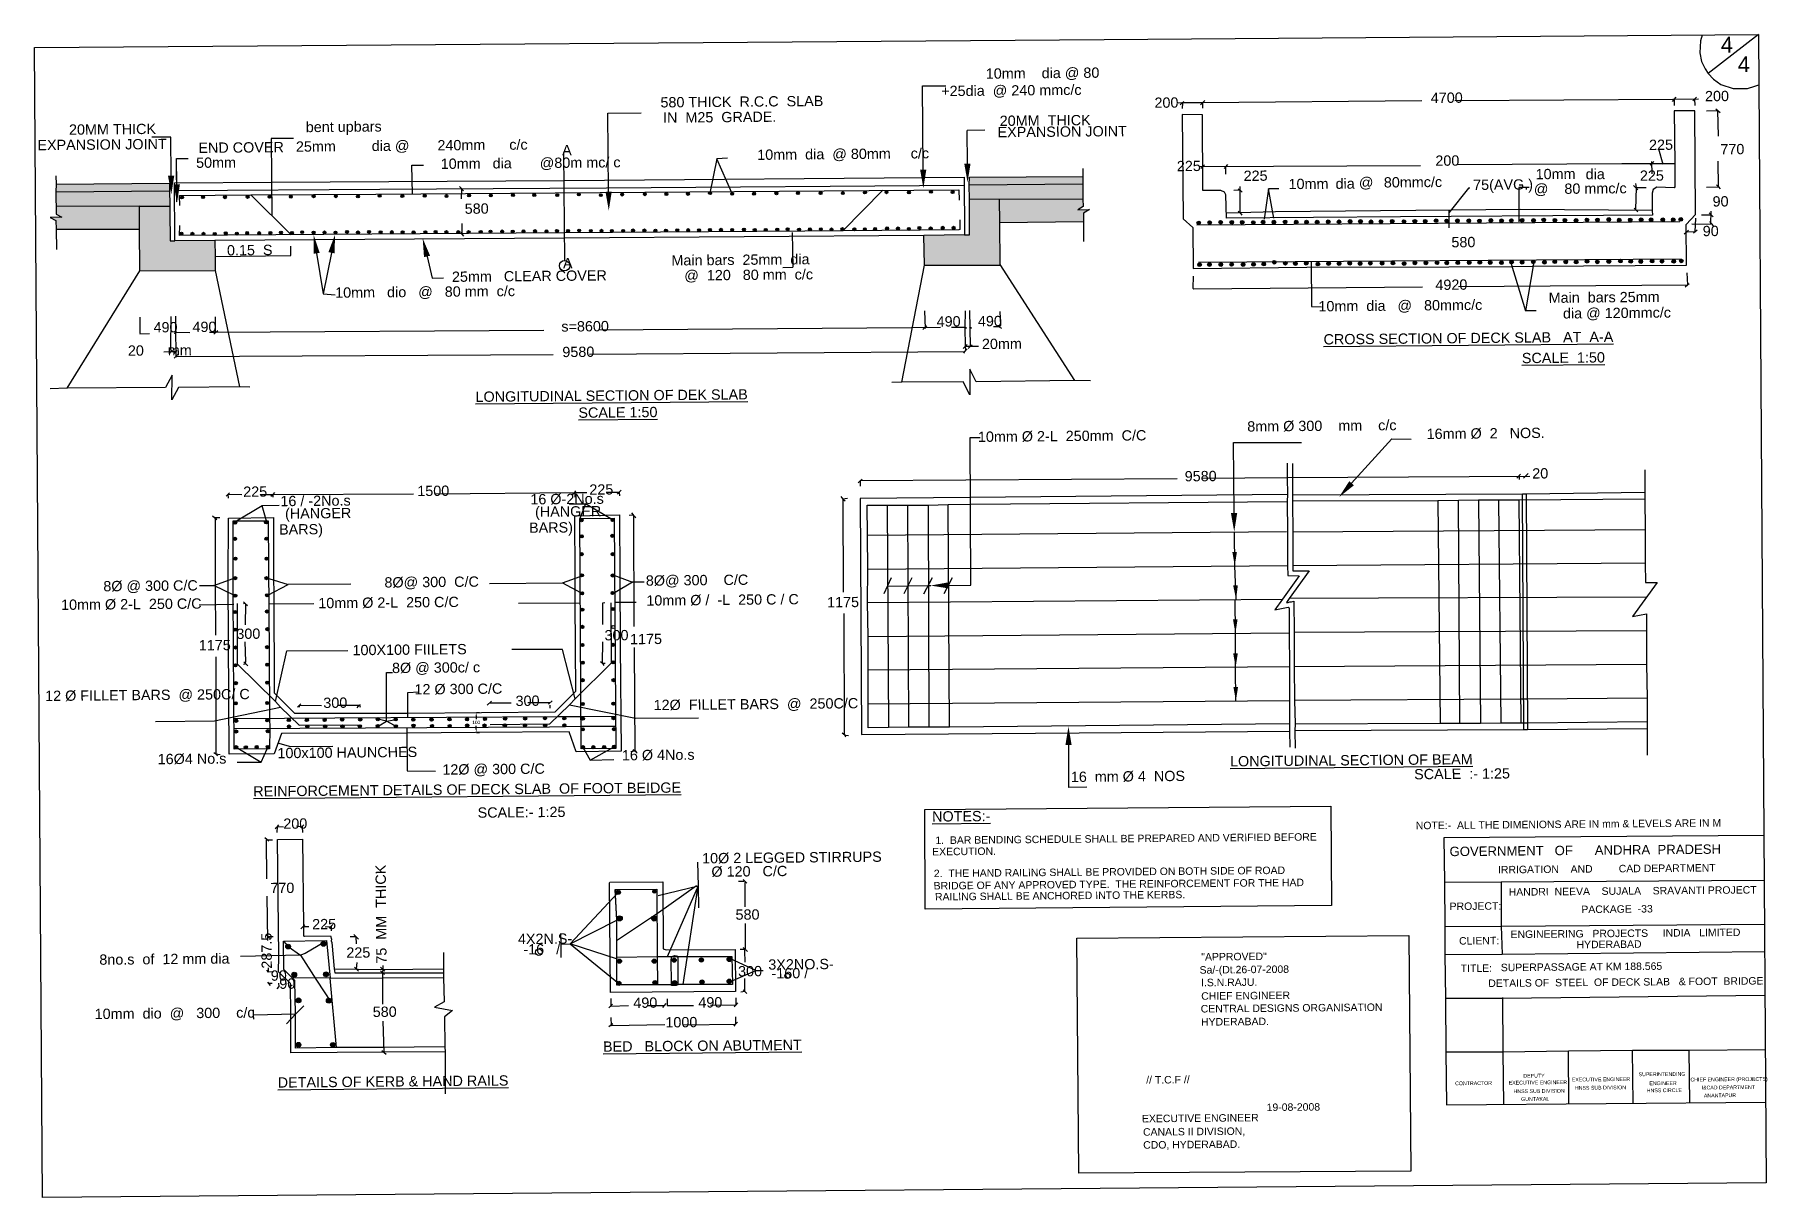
# Model space of a CAD drawing. Header units: metres. Extents: x 38392.4 to 38485, y 25348.9 to 25411.1.
import ezdxf

# ---------------------------------------------------------------- set-up
doc = ezdxf.new("R2010")
doc.units = ezdxf.units.M
doc.header["$MEASUREMENT"] = 0
doc.layers.add('DIMENSION', color=255, linetype='Continuous')
doc.layers.add('DRAWING', color=2, linetype='Continuous')
doc.styles.get("Standard").update_dxf_attribs({"font": 'arial.ttf'})
doc.dimstyles.get("Standard").update_dxf_attribs({"dimtxt": 0.18, "dimasz": 0.18, "dimexe": 0.18, "dimexo": 0.0625, "dimgap": 0.09, "dimtad": 0, "dimtih": 1, "dimtoh": 1, "dimdec": 4, "dimzin": 0, "dimdsep": 46, "dimtxsty": 'Standard', "dimcen": 0.09, "dimadec": 0, "dimazin": 0, "dimtfac": 1, "dimtdec": 4, "dimtofl": 0, "dimtmove": 0, "dimatfit": 3, "dimfxl": 1, "dimtolj": 1, "dimtzin": 0, "dimarcsym": 0})
pattern_1 = [(50, (0, 0), (0.14345203652, -0.012550427), [0.015, -0.165]), (355, (0, 0), (-0.0277502667, 0.15043842674), [0.012, -0.132]), (100.45144446, (0.01195, -0.00105), (0.11570176935, 0.1378879982), [0.0127480384, -0.1402284224]), (46.1842, (0, 0.04), (0.21344826613, -0.03310385616), [0.0225, -0.2475]), (96.6356355, (0.01779, 0.03724), (0.1869323891, 0.1948237202), [0.0191220684, -0.210342752]), (351.184164, (0, 0.04), (0.186932389, 0.1948237201), [0.018, -0.1980000002]), (21, (0.02, 0.03), (0.11938141042, -0.08052377813), [0.015, -0.165]), (326, (0.02, 0.03), (0.0486630664, 0.145030009), [0.012, -0.132]), (71.45144474, (0.02995, 0.02329), (0.16804447535, 0.06450623056), [0.012748038, -0.1402284224]), (37.5, (0, 0), (0.002431971063, 0.066578770766), [0, -0.1304, 0, -0.134, 0, -0.1325]), (7.5, (0, 0), (0.05261390749, 0.07888234238), [0, -0.0764, 0, -0.1274, 0, -0.0505]), (327.5, (-0.0446, 0), (0.106764487234, -0.004510974347), [0, -0.05, 0, -0.156, 0, -0.207]), (317.5, (-0.0646, 0), (0.11663723387, 0.02002099647), [0, -0.065, 0, -0.1036, 0, -0.147])]

msp = doc.modelspace()

# ---------------------------------------------------------------- texts
at = {"layer": 'DIMENSION'}
for s, height, rotation, p in [('4', 0.84393, 0.5234271, (38482.54992, 25410.16644)), ('4', 0.84393, 0.5234271, (38483.45576, 25409.11818)), ('10mm    dia @ 80', 0.55, 0.5234271, (38443.2463, 25408.76911)), ('580 THICK  R.C.C  SLAB', 0.55, 0.5234271, (38425.8505, 25407.23149)), ('+25dia  @ 240 mmc/c', 0.55, 0.5234271, (38440.86338, 25407.83748)), ('200', 0.55, 0.5234271, (38452.26676, 25407.21295)), ('4700', 0.55, 0.5234271, (38467.04421, 25407.47155)), ('200', 0.55, 0.5234271, (38481.70796, 25407.56441)), ('IN  M25  GRADE.', 0.55, 0.5234271, (38425.98836, 25406.41277)), ('20MM  THICK', 0.55, 0.5234271, (38443.99215, 25406.24317)), ('20MM THICK', 0.55, 0.5234271, (38394.22089, 25405.77318)), ('bent upbars', 0.55, 0.5234271, (38406.88385, 25405.91034)), ('EXPANSION JOINT', 0.55, 0.5234271, (38443.87649, 25405.63588)), ('EXPANSION JOINT', 0.55, 0.5234271, (38392.53027, 25404.94423)), ('END COVER', 0.55, 0.5234271, (38401.14025, 25404.79862)), ('25mm         dia @       240mm      c/c', 0.55, 0.5234271, (38406.35529, 25404.86487)), ('A', 0.55, 0.5234271, (38420.58959, 25404.67598)), ('10mm  dia  @ 80mm     c/c', 0.55, 0.5234271, (38431.0248, 25404.42794)), ('225', 0.55, 0.5234271, (38478.71515, 25404.95703)), ('770', 0.55, 0.5234271, (38482.53104, 25404.72132)), ('50mm', 0.55, 0.5234271, (38401.01829, 25404.00086)), ('10mm   dia       @80m mc/ c', 0.55, 0.5234271, (38414.09939, 25403.94278)), ('225', 0.55, 0.5234271, (38453.46477, 25403.82214)), ('200', 0.55, 0.5234271, (38467.28808, 25404.11015)), ('225', 0.55, 0.5234271, (38457.03471, 25403.30058)), ('10mm', 0.55, 0.5234271, (38459.43804, 25402.86236)), ('dia', 0.55, 0.5234271, (38461.9513, 25402.87958)), ('@', 0.55, 0.5234271, (38463.19877, 25402.9466)), ('80mmc/c', 0.55, 0.5234271, (38464.53286, 25402.95013)), ('75(AVG.)', 0.55, 0.5234271, (38469.3087, 25402.81678)), ('@    80 mmc/c', 0.55, 0.5234271, (38472.55549, 25402.59646)), ('10mm', 0.55, 0.5234271, (38472.64933, 25403.38971)), ('dia', 0.55, 0.5234271, (38475.32523, 25403.39073)), ('225', 0.55, 0.5234271, (38478.22704, 25403.30811)), ('90', 0.55, 0.5234271, (38482.11304, 25401.93052)), ('580', 0.55, 0.5234271, (38415.38255, 25401.54177)), ('90', 0.55, 0.5234271, (38481.58719, 25400.34679)), ('0.15  S', 0.55, 0.5234271, (38402.66816, 25399.31617)), ('Main bars  25mm  dia', 0.55, 0.5234271, (38426.43524, 25398.77686)), ('580', 0.55, 0.5234271, (38468.14745, 25399.74864)), ('25mm   CLEAR COVER', 0.55, 0.5234271, (38414.69876, 25397.9013)), ('A', 0.55, 0.5234271, (38420.63637, 25398.62107)), ('@  120   80 mm  c/c', 0.55, 0.5234271, (38427.1241, 25397.97304)), ('10mm   dio   @   80 mm  c/c', 0.55, 0.5234271, (38408.45498, 25397.05183)), ('4920', 0.55, 0.5234271, (38467.29093, 25397.46889)), ('10mm  dia   @   80mmc/c', 0.55, 0.5234271, (38461.03627, 25396.32168)), ('Main  bars 25mm', 0.55, 0.5234271, (38473.34594, 25396.7783)), ('490', 0.55, 0.5234271, (38398.7411, 25395.19479)), ('490', 0.55, 0.5234271, (38400.82385, 25395.21362)), ('s=8600', 0.55, 0.5234271, (38420.5498, 25395.24038)), ('490', 0.55, 0.5234271, (38440.61805, 25395.50749)), ('490', 0.55, 0.5234271, (38442.82557, 25395.5245)), ('dia @ 120mmc/c', 0.55, 0.5234271, (38474.1127, 25395.94061)), ('20mm', 0.55, 0.5234271, (38443.04064, 25394.30485)), ('%%UCROSS SECTION OF DECK SLAB   AT  A-A', 0.55, 0.5234271, (38461.30993, 25394.55302)), ('20      mm', 0.55, 0.5234271, (38397.36977, 25393.94892)), ('9580', 0.55, 0.5234271, (38420.60376, 25393.87662)), ('%%USCALE  1:50', 0.55, 0.5234271, (38471.91305, 25393.55144)), ('%%ULONGITUDINAL SECTION OF DEK SLAB', 0.55, 0.5234271, (38415.96005, 25391.48071)), ('%%USCALE 1:50', 0.55, 0.5234271, (38421.46075, 25390.62824)), ('8mm Ø 300    mm    c/c', 0.55, 0.5234271, (38457.22893, 25389.89366)), ('10mm Ø 2-L  250mm  C/C', 0.55, 0.5234271, (38442.82608, 25389.34028)), ('16mm Ø  2   NOS.', 0.55, 0.5234271, (38466.82148, 25389.49554)), ('9580', 0.55, 0.5234271, (38453.88506, 25387.22877)), ('20', 0.55, 0.5234271, (38472.46937, 25387.37994)), ('225', 0.55, 0.5234271, (38403.5366, 25386.40128)), ('16 / -2No.s', 0.55, 0.5234271, (38405.52548, 25385.89955)), ('1500', 0.55, 0.5234271, (38412.84518, 25386.44046)), ('16 Ø-2No.s', 0.55, 0.5234271, (38418.89317, 25385.99573)), ('225', 0.55, 0.5234271, (38422.04606, 25386.51609)), ('(HANGER', 0.55, 0.5234271, (38405.77449, 25385.2333)), ('(HANGER', 0.55, 0.5234271, (38419.14218, 25385.32948)), ('BARS)', 0.55, 0.5234271, (38405.45486, 25384.38052)), ('BARS)', 0.55, 0.5234271, (38418.82254, 25384.4767)), ('8Ø @ 300 C/C', 0.55, 0.5234271, (38396.05737, 25381.34732)), ('8Ø@ 300  C/C', 0.55, 0.5234271, (38411.08984, 25381.54928)), ('8Ø@ 300    C/C', 0.55, 0.5234271, (38425.06762, 25381.64645)), ('10mm Ø 2-L  250 C/C', 0.55, 0.5234271, (38393.79807, 25380.35323)), ('10mm Ø 2-L  250 C/C', 0.55, 0.5234271, (38407.55152, 25380.44006)), ('10mm Ø /  -L  250 C / C', 0.55, 0.5234271, (38425.09403, 25380.58001)), ('1175', 0.55, 0.5234271, (38434.76074, 25380.48788)), ('300', 0.55, 0.5234271, (38403.16909, 25378.79841)), ('300', 0.55, 0.5234271, (38422.85886, 25378.72049)), ('1175', 0.55, 0.5234271, (38424.22236, 25378.51353)), ('1175', 0.55, 0.5234271, (38401.1628, 25378.18596)), ('100X100 FIILETS', 0.55, 0.5234271, (38409.38263, 25377.92711)), ('    8Ø @ 300c/ c', 0.55, 0.5234271, (38410.64245, 25376.96397)), ('12 Ø 300 C/C', 0.55, 0.5234271, (38412.69647, 25375.82784)), ('12 Ø FILLET BARS  @ 250C/ C', 0.55, 0.5234271, (38392.94575, 25375.4781)), ('300', 0.55, 0.5234271, (38407.81977, 25375.10722)), ('300', 0.55, 0.5234271, (38418.10117, 25375.21271)), ('12Ø  FILLET BARS  @  250C/C', 0.55, 0.5234271, (38425.48394, 25374.9889)), ('16Ø4 No.s', 0.55, 0.5234271, (38398.96372, 25372.09648)), ('100x100 HAUNCHES', 0.55, 0.5234271, (38405.36835, 25372.41686)), ('16 Ø 4No.s', 0.55, 0.5234271, (38423.78824, 25372.30157)), ('%%ULONGITUDINAL SECTION OF BEAM', 0.55, 0.5234271, (38456.30896, 25371.97763)), ('12Ø @ 300 C/C', 0.55, 0.5234271, (38414.18851, 25371.53831)), ('16  mm Ø 4  NOS   ', 0.55, 0.5234271, (38447.79592, 25371.14525)), ('SCALE  :- 1:25', 0.55, 0.5234271, (38466.15391, 25371.28878)), ('%%UREINFORCEMENT DETAILS OF DECK SLAB  OF FOOT BEIDGE', 0.55, 0.5234271, (38404.07556, 25370.37037)), ('SCALE:- 1:25', 0.55, 0.5234271, (38416.073, 25369.23365)), ('200', 0.55, 0.5234271, (38405.68007, 25368.64153)), ('%%UNOTES:-', 0.55, 0.5234271, (38440.37655, 25369.02562)), ('NOTE:-  ALL THE DIMENIONS ARE IN mm & LEVELS ARE IN M', 0.4, 0.5234271, (38466.24089, 25368.61598)), ('1.  BAR BENDING SCHEDULE SHALL BE PREPARED AND VERIFIED BEFORE', 0.4, 0.5234271, (38440.54995, 25367.82808)), ('10Ø 2 LEGGED STIRRUPS', 0.55, 0.5234271, (38428.07647, 25366.79031)), ('EXECUTION.', 0.4, 0.5234271, (38440.37621, 25367.21917)), ('GOVERNMENT   OF      ANDHRA  PRADESH', 0.5027994, 0.5234271, (38468.0473, 25367.17771)), ('75  MM  THICK', 0.55, 90.5234271, (38411.20429, 25361.42975)), ('Ø 120   C/C', 0.55, 0.5234271, (38428.5757, 25366.07593)), ('2.  THE HAND RAILING SHALL BE PROVIDED ON BOTH SIDE OF ROAD', 0.4, 0.5234271, (38440.4692, 25366.05607)), ('IRRIGATION    AND         CAD DEPARTMENT', 0.4, 0.5234271, (38470.63772, 25366.25437)), ('770', 0.55, 0.5234271, (38404.98776, 25365.20027)), ('BRIDGE OF ANY APPROVED TYPE.  THE REINFORCEMENT FOR THE HAD', 0.4, 0.5234271, (38440.45831, 25365.3949)), ('RAILING SHALL BE ANCHORED INTO THE KERBS.', 0.4, 0.5234271, (38440.53021, 25364.80676)), ('HANDRI  NEEVA    SUJALA    SRAVANTI PROJECT', 0.4, 0.5234271, (38471.21027, 25365.06103)), ('580', 0.55, 0.5234271, (38429.86465, 25363.77484)), ('PROJECT:', 0.4, 0.5234271, (38468.04939, 25364.29394)), ('PACKAGE  -33', 0.4, 0.5234271, (38475.09454, 25364.13235)), ('225', 0.55, 0.5234271, (38407.22305, 25363.26471)), ('ENGINEERING   PROJECTS     INDIA   LIMITED', 0.4, 0.5234271, (38471.30751, 25362.79622)), ('287.5', 0.55, 90.5234271, (38405.06732, 25361.16266)), ('4X2N.S-', 0.55, 0.5234271, (38418.22652, 25362.47101)), ('-16   /', 0.55, 0.5234271, (38418.52104, 25361.91729)), ('CLIENT:', 0.4, 0.5234271, (38468.55721, 25362.44633)), ('HYDERABAD', 0.4, 0.5234271, (38474.83719, 25362.24619)), ('8no.s  of  12 mm dia', 0.55, 0.5234271, (38395.84249, 25361.36794)), ('225', 0.55, 0.5234271, (38409.05172, 25361.74302)), ('3X2NO.S-', 0.55, 0.5234271, (38431.61595, 25361.10644)), ('"APPROVED"', 0.4, 0.5234271, (38454.7702, 25361.59091)), ('SUPERPASSAGE AT KM 188.565', 0.4, 0.5234271, (38470.78692, 25361.02146)), ('90', 0.55, 0.5234271, (38405.0115, 25360.51304)), ('90', 0.55, 0.5234271, (38405.46525, 25360.07991)), ('300', 0.55, 0.5234271, (38430.00114, 25360.74518)), ('-160 /', 0.55, 0.5234271, (38431.78792, 25360.63312)), ('Sa/-(Dt.26-07-2008', 0.4, 0.5234271, (38454.67975, 25360.89291)), ('I.S.N.RAJU.', 0.4, 0.5234271, (38454.75897, 25360.21626)), ('TITLE:', 0.4, 0.5234271, (38468.64327, 25360.9765)), ('DETAILS OF  STEEL  OF DECK SLAB   & FOOT  BRIDGE', 0.4, 0.5234271, (38470.11874, 25360.17943)), ('490', 0.55, 0.5234271, (38424.39804, 25359.06032)), ('490', 0.55, 0.5234271, (38427.87589, 25359.07826)), ('CHIEF ENGINEER', 0.4, 0.5234271, (38454.7671, 25359.49595)), ('10mm  dio  @   300    c/c', 0.55, 0.5234271, (38395.59182, 25358.46295)), ('580', 0.55, 0.5234271, (38410.46367, 25358.57465)), ('CENTRAL DESIGNS ORGANISATION', 0.4, 0.5234271, (38454.74137, 25358.81421)), ('1000', 0.55, 0.5234271, (38426.11354, 25358.01307)), ('HYDERABAD.', 0.4, 0.5234271, (38454.7567, 25358.10936)), ('%%UBED   BLOCK ON ABUTMENT', 0.55, 0.5234271, (38422.77864, 25356.7147)), ('%%UDETAILS OF KERB & HAND RAILS', 0.55, 0.5234271, (38405.38265, 25354.79474)), ('// T.C.F //', 0.4, 0.5234271, (38451.82228, 25355.00774)), ('CONTRACTOR', 0.2, 0.5234271, (38468.34441, 25354.92211)), ('EXECUTIVE ENGINEER', 0.2, 0.5234271, (38471.20897, 25354.95757)), ('DEPUTY', 0.2, 0.5234271, (38471.99473, 25355.32861)), ('EXECUTIVE ENGINEER', 0.2, 0.5234271, (38474.58254, 25355.12321)), ('SUPERINTENDING', 0.2, 0.5234271, (38478.15659, 25355.40561)), (' ENGINEER', 0.2, 0.5234271, (38478.65525, 25354.92373)), ('CHIEF ENGINEER (PROJECTS)', 0.2, 0.5234271, (38480.92887, 25355.12369)), ('I&CAD DEPARTMENT', 0.2, 0.5234271, (38481.52404, 25354.6969)), ('HNSS SUB DIVISION', 0.2, 0.5234271, (38471.46903, 25354.50072)), ('GUNTAKAL', 0.2, 0.5234271, (38471.87342, 25354.07908)), ('HNSS SUB DIVISION', 0.2, 0.5234271, (38474.74898, 25354.68301)), ('HNSS CIRCLE', 0.2, 0.5234271, (38478.59267, 25354.54414)), ('ANANTAPUR', 0.2, 0.5234271, (38481.64771, 25354.27401)), ('EXECUTIVE ENGINEER', 0.4, 0.5234271, (38451.5978, 25352.93707)), ('19-08-2008', 0.4, 0.5234271, (38458.26487, 25353.54288)), ('CANALS II DIVISION,', 0.4, 0.5234271, (38451.65396, 25352.22179)), ('CDO, HYDERABAD.', 0.4, 0.5234271, (38451.6642, 25351.52791))]:
    msp.add_text(s, height=height, rotation=rotation, dxfattribs=at).set_placement(p)

# ---------------------------------------------------------------- blocks, each defined once
blk = doc.blocks.new('*D2')
at = {"layer": 'Defpoints', "color": 0, "transparency": 16777216}
for p in [(38415.944, 25374.863), (38415.995, 25374.863), (38415.952, 25373.801)]:
    blk.add_point(p, dxfattribs=at)
at = {"layer": 'DIMENSION', "color": 0, "lineweight": -2, "transparency": 16777216}
for p, q in [((38415.995, 25374.683), (38415.995, 25374.514)), ((38416.006, 25374.863), (38416.175, 25374.863)), ((38415.995, 25373.981), (38415.995, 25374.15)), ((38416.014, 25373.801), (38416.175, 25373.801))]:
    blk.add_line(p, q, dxfattribs=at)
at = {"layer": 'DIMENSION', "color": 0, "transparency": 16777216}
for points in [[(38415.965, 25374.683), (38416.025, 25374.683), (38415.995, 25374.863)], [(38415.965, 25373.981), (38416.025, 25373.981), (38415.995, 25373.801)]]:
    blk.add_solid(points, dxfattribs=at)
at = {"layer": 'DIMENSION', "color": 0, "transparency": 16777216, "insert": (38415.995, 25374.332), "char_height": 0.18, "attachment_point": 5}
blk.add_mtext('\\A1;100', dxfattribs=at)

# ---------------------------------------------------------------- dimensions: what is measured, and where the dimension line sits
at = {"layer": 'DIMENSION'}
dim = msp.add_linear_dim(base=(38415.99463, 25374.86287), p1=(38415.95169, 25373.80137), p2=(38415.94394, 25374.86287), angle=90, text='100', dimstyle='Standard', dxfattribs=at)
dim.commit()
dim.dimension.update_dxf_attribs({"geometry": '*D2', "text_midpoint": (38415.99463, 25374.33212)})

# ---------------------------------------------------------------- hatches: boundary and pattern name
at = {"layer": 'DRAWING'}
h = msp.add_hatch(dxfattribs=at)
h.set_pattern_fill('AR-CONC', scale=0.02)
h.set_pattern_definition(pattern_1)
h.paths.add_polyline_path([(38399.59223, 25403.17401), (38393.53045, 25403.12736), (38393.51145, 25402.72335), (38399.5958, 25402.77336)])
h = msp.add_hatch(dxfattribs=at)
h.set_pattern_fill('AR-CONC', scale=0.02)
h.set_pattern_definition(pattern_1)
h.paths.add_polyline_path([(38448.43348, 25403.53536), (38442.36658, 25403.50335), (38442.36484, 25403.10243), (38448.4317, 25403.15021)])
h = msp.add_hatch(dxfattribs=at)
h.set_pattern_fill('AR-CONC', scale=0.02)
h.set_pattern_definition(pattern_1)
h.paths.add_polyline_path([(38448.4317, 25403.15021), (38442.36484, 25403.10243), (38442.38085, 25402.30835), (38448.43568, 25402.32873)])
h = msp.add_hatch(dxfattribs=at)
h.set_pattern_fill('AR-CONC', scale=0.02)
h.set_pattern_definition(pattern_1)
h.paths.add_polyline_path([(38399.5958, 25402.77336), (38393.51145, 25402.72335), (38393.52092, 25401.93532), (38397.99065, 25401.95665), (38399.60306, 25401.95665)])
h = msp.add_hatch(color=7, dxfattribs=at)
h.dxf.hatch_style = 1
h.paths.add_polyline_path([(38400.18334, 25402.41961, 1), (38400.33813, 25402.41961, 1)])
h = msp.add_hatch(color=7, dxfattribs=at)
h.dxf.hatch_style = 1
h.paths.add_polyline_path([(38401.30922, 25402.4311, 1), (38401.46401, 25402.4311, 1)])
h = msp.add_hatch(color=7, dxfattribs=at)
h.dxf.hatch_style = 1
h.paths.add_polyline_path([(38402.6344, 25402.42658, 1), (38402.47962, 25402.42658, 1)])
h = msp.add_hatch(color=7, dxfattribs=at)
h.dxf.hatch_style = 1
h.paths.add_polyline_path([(38403.84875, 25402.44694, 1), (38403.69397, 25402.44694, 1)])
h = msp.add_hatch(color=7, dxfattribs=at)
h.dxf.hatch_style = 1
h.paths.add_polyline_path([(38405.02095, 25402.4551, 1), (38404.86617, 25402.4551, 1)])
h = msp.add_hatch(color=7, dxfattribs=at)
h.dxf.hatch_style = 1
h.paths.add_polyline_path([(38406.15778, 25402.46019, 1), (38406.003, 25402.46019, 1)])
h = msp.add_hatch(color=7, dxfattribs=at)
h.dxf.hatch_style = 1
h.paths.add_polyline_path([(38407.37976, 25402.48323, 1), (38407.22498, 25402.48323, 1)])
h = msp.add_hatch(color=7, dxfattribs=at)
h.dxf.hatch_style = 1
h.paths.add_polyline_path([(38408.56304, 25402.48323, 1), (38408.40825, 25402.48323, 1)])
h = msp.add_hatch(color=7, dxfattribs=at)
h.dxf.hatch_style = 1
h.paths.add_polyline_path([(38409.59152, 25402.47508, 1), (38409.74631, 25402.47508, 1)])
h = msp.add_hatch(color=7, dxfattribs=at)
h.dxf.hatch_style = 1
h.paths.add_polyline_path([(38410.9051, 25402.51177, 1), (38410.75031, 25402.51177, 1)])
h = msp.add_hatch(color=7, dxfattribs=at)
h.dxf.hatch_style = 1
h.paths.add_polyline_path([(38411.96563, 25402.4929, 1), (38412.12042, 25402.4929, 1)])
h = msp.add_hatch(color=7, dxfattribs=at)
h.dxf.hatch_style = 1
h.paths.add_polyline_path([(38413.16263, 25402.50565, 1), (38413.31741, 25402.50565, 1)])
h = msp.add_hatch(color=7, dxfattribs=at)
h.dxf.hatch_style = 1
h.paths.add_polyline_path([(38414.48135, 25402.49327, 1), (38414.32656, 25402.49327, 1)])
h = msp.add_hatch(color=7, dxfattribs=at)
h.dxf.hatch_style = 1
h.paths.add_polyline_path([(38415.69222, 25402.52188, 1), (38415.53743, 25402.52188, 1)])
h = msp.add_hatch(color=7, dxfattribs=at)
h.dxf.hatch_style = 1
h.paths.add_polyline_path([(38416.85161, 25402.5244, 1), (38416.69682, 25402.5244, 1)])
h = msp.add_hatch(color=7, dxfattribs=at)
h.dxf.hatch_style = 1
h.paths.add_polyline_path([(38418.03537, 25402.54895, 1), (38417.88058, 25402.54895, 1)])
h = msp.add_hatch(color=7, dxfattribs=at)
h.dxf.hatch_style = 1
h.paths.add_polyline_path([(38419.02338, 25402.54895, 1), (38419.17816, 25402.54895, 1)])
h = msp.add_hatch(color=7, dxfattribs=at)
h.dxf.hatch_style = 1
h.paths.add_polyline_path([(38420.25038, 25402.54329, 1), (38420.40516, 25402.54329, 1)])
h = msp.add_hatch(color=7, dxfattribs=at)
h.dxf.hatch_style = 1
h.paths.add_polyline_path([(38421.40333, 25402.57401, 1), (38421.55811, 25402.57401, 1)])
h = msp.add_hatch(color=7, dxfattribs=at)
h.dxf.hatch_style = 1
h.paths.add_polyline_path([(38422.57925, 25402.54046, 1), (38422.73403, 25402.54046, 1)])
h = msp.add_hatch(color=7, dxfattribs=at)
h.dxf.hatch_style = 1
h.paths.add_polyline_path([(38423.72352, 25402.57324, 1), (38423.8783, 25402.57324, 1)])
h = msp.add_hatch(color=7, dxfattribs=at)
h.dxf.hatch_style = 1
h.paths.add_polyline_path([(38424.93341, 25402.58963, 1), (38425.0882, 25402.58963, 1)])
h = msp.add_hatch(color=7, dxfattribs=at)
h.dxf.hatch_style = 1
h.paths.add_polyline_path([(38426.24477, 25402.60193, 1), (38426.08999, 25402.60193, 1)])
h = msp.add_hatch(color=7, dxfattribs=at)
h.dxf.hatch_style = 1
h.paths.add_polyline_path([(38427.39256, 25402.60699, 1), (38427.23777, 25402.60699, 1)])
h = msp.add_hatch(color=7, dxfattribs=at)
h.dxf.hatch_style = 1
h.paths.add_polyline_path([(38428.57526, 25402.65185, 1), (38428.42048, 25402.65185, 1)])
h = msp.add_hatch(color=7, dxfattribs=at)
h.dxf.hatch_style = 1
h.paths.add_polyline_path([(38429.75797, 25402.6152, 1), (38429.60318, 25402.6152, 1)])
h = msp.add_hatch(color=7, dxfattribs=at)
h.dxf.hatch_style = 1
h.paths.add_polyline_path([(38430.77768, 25402.62029, 1), (38430.93246, 25402.62029, 1)])
h = msp.add_hatch(color=7, dxfattribs=at)
h.dxf.hatch_style = 1
h.paths.add_polyline_path([(38432.12281, 25402.64006, 1), (38431.96802, 25402.64006, 1)])
h = msp.add_hatch(color=7, dxfattribs=at)
h.dxf.hatch_style = 1
h.paths.add_polyline_path([(38433.27825, 25402.64515, 1), (38433.12347, 25402.64515, 1)])
h = msp.add_hatch(color=7, dxfattribs=at)
h.dxf.hatch_style = 1
h.paths.add_polyline_path([(38434.48716, 25402.64828, 1), (38434.33237, 25402.64828, 1)])
h = msp.add_hatch(color=7, dxfattribs=at)
h.dxf.hatch_style = 1
h.paths.add_polyline_path([(38435.52071, 25402.65239, 1), (38435.6755, 25402.65239, 1)])
h = msp.add_hatch(color=7, dxfattribs=at)
h.dxf.hatch_style = 1
h.paths.add_polyline_path([(38436.70754, 25402.68975, 1), (38436.86232, 25402.68975, 1)])
h = msp.add_hatch(color=7, dxfattribs=at)
h.dxf.hatch_style = 1
h.paths.add_polyline_path([(38437.85887, 25402.69484, 1), (38438.01366, 25402.69484, 1)])
h = msp.add_hatch(color=7, dxfattribs=at)
h.dxf.hatch_style = 1
h.paths.add_polyline_path([(38439.21434, 25402.68153, 1), (38439.05955, 25402.68153, 1)])
h = msp.add_hatch(dxfattribs=at)
h.set_pattern_fill('AR-CONC', scale=0.02)
h.set_pattern_definition(pattern_1)
h.paths.add_polyline_path([(38443.98345, 25401.0859), (38443.9635, 25402.31367), (38442.38085, 25402.30835), (38442.36704, 25400.41537), (38442.11215, 25400.42598), (38439.9283, 25400.39064), (38439.96499, 25398.79722), (38444.00891, 25398.79722), (38443.99238, 25398.82285)])
h = msp.add_hatch(color=7, dxfattribs=at)
h.dxf.hatch_style = 1
h.paths.add_polyline_path([(38440.39034, 25402.72262, 1), (38440.23556, 25402.72262, 1)])
h = msp.add_hatch(color=7, dxfattribs=at)
h.dxf.hatch_style = 1
h.paths.add_polyline_path([(38441.54656, 25402.70533, 1), (38441.39178, 25402.70533, 1)])
h = msp.add_hatch(dxfattribs=at)
h.set_pattern_fill('AR-CONC', scale=0.02)
h.set_pattern_definition(pattern_1)
h.paths.add_polyline_path([(38448.46725, 25401.58617), (38448.78515, 25401.76795), (38448.16043, 25401.76217), (38448.45424, 25401.92928), (38448.43568, 25402.32873), (38443.9635, 25402.31367), (38443.98345, 25401.0859), (38448.46854, 25401.13302)])
h = msp.add_hatch(dxfattribs=at)
h.set_pattern_fill('AR-CONC', scale=0.02)
h.set_pattern_definition(pattern_1)
h.paths.add_polyline_path([(38397.99065, 25401.95665), (38393.52092, 25401.93532), (38393.52578, 25401.53016), (38393.8286, 25401.35649), (38393.20888, 25401.34533), (38393.52277, 25401.17964), (38393.53788, 25400.72614), (38397.99304, 25400.72614)])
h = msp.add_hatch(dxfattribs=at)
h.set_pattern_fill('AR-CONC', scale=0.02)
h.set_pattern_definition(pattern_1)
h.paths.add_polyline_path([(38399.60306, 25401.95665), (38397.99065, 25401.95665), (38397.99304, 25400.72614), (38398.00837, 25398.48667), (38402.02779, 25398.51497), (38402.02733, 25399.26737), (38402.02416, 25400.11797), (38399.87151, 25400.09188), (38399.61966, 25400.09188)])
h = msp.add_hatch(color=7, dxfattribs=at)
h.dxf.hatch_style = 1
h.paths.add_polyline_path([(38467.22433, 25401.16827, 1), (38467.42149, 25401.16827, 1)])
h = msp.add_hatch(color=7, dxfattribs=at)
h.dxf.hatch_style = 1
h.paths.add_polyline_path([(38467.79169, 25401.16176, 1), (38467.98886, 25401.16176, 1)])
h = msp.add_hatch(color=7, dxfattribs=at)
h.dxf.hatch_style = 1
h.paths.add_polyline_path([(38468.36558, 25401.17479, 1), (38468.56274, 25401.17479, 1)])
h = msp.add_hatch(color=7, dxfattribs=at)
h.dxf.hatch_style = 1
h.paths.add_polyline_path([(38468.97207, 25401.16827, 1), (38469.16923, 25401.16827, 1)])
h = msp.add_hatch(color=7, dxfattribs=at)
h.dxf.hatch_style = 1
h.paths.add_polyline_path([(38469.54595, 25401.16176, 1), (38469.74312, 25401.16176, 1)])
h = msp.add_hatch(color=7, dxfattribs=at)
h.dxf.hatch_style = 1
h.paths.add_polyline_path([(38470.15897, 25401.18782, 1), (38470.35613, 25401.18782, 1)])
h = msp.add_hatch(color=7, dxfattribs=at)
h.dxf.hatch_style = 1
h.paths.add_polyline_path([(38470.73039, 25401.17423, 1), (38470.92755, 25401.17423, 1)])
h = msp.add_hatch(color=7, dxfattribs=at)
h.dxf.hatch_style = 1
h.paths.add_polyline_path([(38471.2521, 25401.18075, 1), (38471.44927, 25401.18075, 1)])
h = msp.add_hatch(color=7, dxfattribs=at)
h.dxf.hatch_style = 1
h.paths.add_polyline_path([(38471.82599, 25401.20029, 1), (38472.02315, 25401.20029, 1)])
h = msp.add_hatch(color=7, dxfattribs=at)
h.dxf.hatch_style = 1
h.paths.add_polyline_path([(38472.439, 25401.18726, 1), (38472.63616, 25401.18726, 1)])
h = msp.add_hatch(color=7, dxfattribs=at)
h.dxf.hatch_style = 1
h.paths.add_polyline_path([(38472.9868, 25401.21332, 1), (38473.18396, 25401.21332, 1)])
h = msp.add_hatch(color=7, dxfattribs=at)
h.dxf.hatch_style = 1
h.paths.add_polyline_path([(38473.58025, 25401.20029, 1), (38473.77741, 25401.20029, 1)])
h = msp.add_hatch(color=7, dxfattribs=at)
h.dxf.hatch_style = 1
h.paths.add_polyline_path([(38474.115, 25401.20029, 1), (38474.31217, 25401.20029, 1)])
h = msp.add_hatch(color=7, dxfattribs=at)
h.dxf.hatch_style = 1
h.paths.add_polyline_path([(38474.71497, 25401.19378, 1), (38474.91214, 25401.19378, 1)])
h = msp.add_hatch(color=7, dxfattribs=at)
h.dxf.hatch_style = 1
h.paths.add_polyline_path([(38475.29538, 25401.21984, 1), (38475.49255, 25401.21984, 1)])
h = msp.add_hatch(color=7, dxfattribs=at)
h.dxf.hatch_style = 1
h.paths.add_polyline_path([(38475.85622, 25401.21984, 1), (38476.05339, 25401.21984, 1)])
h = msp.add_hatch(color=7, dxfattribs=at)
h.dxf.hatch_style = 1
h.paths.add_polyline_path([(38476.46271, 25401.23938, 1), (38476.65988, 25401.23938, 1)])
h = msp.add_hatch(color=7, dxfattribs=at)
h.dxf.hatch_style = 1
h.paths.add_polyline_path([(38477.02325, 25401.20736, 1), (38477.22041, 25401.20736, 1)])
h = msp.add_hatch(color=7, dxfattribs=at)
h.dxf.hatch_style = 1
h.paths.add_polyline_path([(38477.61017, 25401.21551, 1), (38477.80734, 25401.21551, 1)])
h = msp.add_hatch(color=7, dxfattribs=at)
h.dxf.hatch_style = 1
h.paths.add_polyline_path([(38478.19303, 25401.22365, 1), (38478.39019, 25401.22365, 1)])
h = msp.add_hatch(color=7, dxfattribs=at)
h.dxf.hatch_style = 1
h.paths.add_polyline_path([(38478.72697, 25401.22772, 1), (38478.92413, 25401.22772, 1)])
h = msp.add_hatch(color=7, dxfattribs=at)
h.dxf.hatch_style = 1
h.paths.add_polyline_path([(38479.35058, 25401.22365, 1), (38479.54774, 25401.22365, 1)])
h = msp.add_hatch(color=7, dxfattribs=at)
h.dxf.hatch_style = 1
h.paths.add_polyline_path([(38479.90897, 25401.22772, 1), (38480.10614, 25401.22772, 1)])
h = msp.add_hatch(dxfattribs=at)
h.set_pattern_fill('ANSI31', color=256, style=0)
h.paths.add_polyline_path([(38480.31249, 25401.23994, 1), (38480.50965, 25401.23994, 1)], flags=17)
h.paths.add_polyline_path([(38480.50965, 25401.23994, 1), (38480.31249, 25401.23994, 1)], flags=17)
h = msp.add_hatch(color=7, dxfattribs=at)
h.dxf.hatch_style = 1
h.paths.add_polyline_path([(38480.31249, 25401.23994, 1), (38480.50965, 25401.23994, 1)])
h = msp.add_hatch(color=7, dxfattribs=at)
h.dxf.hatch_style = 1
h.paths.add_polyline_path([(38400.31234, 25400.47999, 1), (38400.15755, 25400.47999, 1)])
h = msp.add_hatch(color=7, dxfattribs=at)
h.dxf.hatch_style = 1
h.paths.add_polyline_path([(38400.89601, 25400.47796, 1), (38400.74122, 25400.47796, 1)])
h = msp.add_hatch(color=7, dxfattribs=at)
h.dxf.hatch_style = 1
h.paths.add_polyline_path([(38401.33531, 25400.47796, 1), (38401.4901, 25400.47796, 1)])
h = msp.add_hatch(color=7, dxfattribs=at)
h.dxf.hatch_style = 1
h.paths.add_polyline_path([(38401.93356, 25400.46551, 0.35098331), (38401.99402, 25400.38999), (38402.02895, 25400.39024, 0.34706425), (38402.08835, 25400.46551, 1)])
h = msp.add_hatch(color=7, dxfattribs=at)
h.dxf.hatch_style = 1
h.paths.add_polyline_path([(38402.67829, 25400.50702, 1), (38402.52351, 25400.50702, 1)])
h = msp.add_hatch(color=7, dxfattribs=at)
h.dxf.hatch_style = 1
h.paths.add_polyline_path([(38403.26823, 25400.48212, 1), (38403.11345, 25400.48212, 1)])
h = msp.add_hatch(color=7, dxfattribs=at)
h.dxf.hatch_style = 1
h.paths.add_polyline_path([(38403.66904, 25400.51633, 1), (38403.82383, 25400.51633, 1)])
h = msp.add_hatch(color=7, dxfattribs=at)
h.dxf.hatch_style = 1
h.paths.add_polyline_path([(38404.30791, 25400.51114, 1), (38404.46269, 25400.51114, 1)])
h = msp.add_hatch(color=7, dxfattribs=at)
h.dxf.hatch_style = 1
h.paths.add_polyline_path([(38404.91301, 25400.51892, 1), (38405.0678, 25400.51892, 1)])
h = msp.add_hatch(color=7, dxfattribs=at)
h.dxf.hatch_style = 1
h.paths.add_polyline_path([(38405.63135, 25400.53709, 1), (38405.47656, 25400.53709, 1)])
h = msp.add_hatch(color=7, dxfattribs=at)
h.dxf.hatch_style = 1
h.paths.add_polyline_path([(38406.06089, 25400.52671, 1), (38406.21567, 25400.52671, 1)])
h = msp.add_hatch(color=7, dxfattribs=at)
h.dxf.hatch_style = 1
h.paths.add_polyline_path([(38406.61283, 25400.56023, 1), (38406.76761, 25400.56023, 1)])
h = msp.add_hatch(color=7, dxfattribs=at)
h.dxf.hatch_style = 1
h.paths.add_polyline_path([(38407.22053, 25400.54207, 1), (38407.37531, 25400.54207, 1)])
h = msp.add_hatch(color=7, dxfattribs=at)
h.dxf.hatch_style = 1
h.paths.add_polyline_path([(38407.95704, 25400.54726, 1), (38407.80226, 25400.54726, 1)])
h = msp.add_hatch(color=7, dxfattribs=at)
h.dxf.hatch_style = 1
h.paths.add_polyline_path([(38408.54656, 25400.54466, 1), (38408.39178, 25400.54466, 1)])
h = msp.add_hatch(color=7, dxfattribs=at)
h.dxf.hatch_style = 1
h.paths.add_polyline_path([(38409.16725, 25400.5758, 1), (38409.01246, 25400.5758, 1)])
h = msp.add_hatch(color=7, dxfattribs=at)
h.dxf.hatch_style = 1
h.paths.add_polyline_path([(38409.59679, 25400.54726, 1), (38409.75158, 25400.54726, 1)])
h = msp.add_hatch(color=7, dxfattribs=at)
h.dxf.hatch_style = 1
h.paths.add_polyline_path([(38410.34322, 25400.57576, 1), (38410.18843, 25400.57576, 1)])
h = msp.add_hatch(color=7, dxfattribs=at)
h.dxf.hatch_style = 1
h.paths.add_polyline_path([(38410.95871, 25400.555, 1), (38410.80392, 25400.555, 1)])
h = msp.add_hatch(color=7, dxfattribs=at)
h.dxf.hatch_style = 1
h.paths.add_polyline_path([(38411.40643, 25400.56538, 1), (38411.56121, 25400.56538, 1)])
h = msp.add_hatch(color=7, dxfattribs=at)
h.dxf.hatch_style = 1
h.paths.add_polyline_path([(38412.13775, 25400.56019, 1), (38411.98296, 25400.56019, 1)])
h = msp.add_hatch(color=7, dxfattribs=at)
h.dxf.hatch_style = 1
h.paths.add_polyline_path([(38412.56729, 25400.55241, 1), (38412.72208, 25400.55241, 1)])
h = msp.add_hatch(color=7, dxfattribs=at)
h.dxf.hatch_style = 1
h.paths.add_polyline_path([(38413.35315, 25400.56279, 1), (38413.19836, 25400.56279, 1)])
h = msp.add_hatch(color=7, dxfattribs=at)
h.dxf.hatch_style = 1
h.paths.add_polyline_path([(38413.74511, 25400.57312, 1), (38413.89989, 25400.57312, 1)])
h = msp.add_hatch(color=7, dxfattribs=at)
h.dxf.hatch_style = 1
h.paths.add_polyline_path([(38414.47903, 25400.56534, 1), (38414.32424, 25400.56534, 1)])
h = msp.add_hatch(color=7, dxfattribs=at)
h.dxf.hatch_style = 1
h.paths.add_polyline_path([(38414.95791, 25400.56793, 1), (38415.1127, 25400.56793, 1)])
h = msp.add_hatch(color=7, dxfattribs=at)
h.dxf.hatch_style = 1
h.paths.add_polyline_path([(38415.66326, 25400.56793, 1), (38415.50848, 25400.56793, 1)])
h = msp.add_hatch(color=7, dxfattribs=at)
h.dxf.hatch_style = 1
h.paths.add_polyline_path([(38416.15669, 25400.58115, 1), (38416.31148, 25400.58115, 1)])
h = msp.add_hatch(color=7, dxfattribs=at)
h.dxf.hatch_style = 1
h.paths.add_polyline_path([(38416.67869, 25400.59153, 1), (38416.83348, 25400.59153, 1)])
h = msp.add_hatch(color=7, dxfattribs=at)
h.dxf.hatch_style = 1
h.paths.add_polyline_path([(38417.45936, 25400.6045, 1), (38417.30457, 25400.6045, 1)])
h = msp.add_hatch(color=7, dxfattribs=at)
h.dxf.hatch_style = 1
h.paths.add_polyline_path([(38417.87072, 25400.59412, 1), (38418.02551, 25400.59412, 1)])
h = msp.add_hatch(color=7, dxfattribs=at)
h.dxf.hatch_style = 1
h.paths.add_polyline_path([(38418.44526, 25400.60534, 1), (38418.60005, 25400.60534, 1)])
h = msp.add_hatch(color=7, dxfattribs=at)
h.dxf.hatch_style = 1
h.paths.add_polyline_path([(38419.06255, 25400.6183, 1), (38419.21734, 25400.6183, 1)])
h = msp.add_hatch(color=7, dxfattribs=at)
h.dxf.hatch_style = 1
h.paths.add_polyline_path([(38419.67466, 25400.60534, 1), (38419.82944, 25400.60534, 1)])
h = msp.add_hatch(color=7, dxfattribs=at)
h.dxf.hatch_style = 1
h.paths.add_polyline_path([(38420.23748, 25400.62607, 1), (38420.39227, 25400.62607, 1)])
h = msp.add_hatch(color=7, dxfattribs=at)
h.dxf.hatch_style = 1
h.paths.add_polyline_path([(38420.82884, 25400.63125, 1), (38420.98363, 25400.63125, 1)])
h = msp.add_hatch(color=7, dxfattribs=at)
h.dxf.hatch_style = 1
h.paths.add_polyline_path([(38421.42011, 25400.64312, 1), (38421.5749, 25400.64312, 1)])
h = msp.add_hatch(color=7, dxfattribs=at)
h.dxf.hatch_style = 1
h.paths.add_polyline_path([(38422.04438, 25400.62759, 1), (38422.19917, 25400.62759, 1)])
h = msp.add_hatch(color=7, dxfattribs=at)
h.dxf.hatch_style = 1
h.paths.add_polyline_path([(38422.61684, 25400.63794, 1), (38422.77163, 25400.63794, 1)])
h = msp.add_hatch(color=7, dxfattribs=at)
h.dxf.hatch_style = 1
h.paths.add_polyline_path([(38423.32337, 25400.63535, 1), (38423.16858, 25400.63535, 1)])
h = msp.add_hatch(color=7, dxfattribs=at)
h.dxf.hatch_style = 1
h.paths.add_polyline_path([(38423.77731, 25400.62759, 1), (38423.9321, 25400.62759, 1)])
h = msp.add_hatch(color=7, dxfattribs=at)
h.dxf.hatch_style = 1
h.paths.add_polyline_path([(38424.45943, 25400.65614, 1), (38424.30465, 25400.65614, 1)])
h = msp.add_hatch(color=7, dxfattribs=at)
h.dxf.hatch_style = 1
h.paths.add_polyline_path([(38425.06557, 25400.65355, 1), (38424.91078, 25400.65355, 1)])
h = msp.add_hatch(color=7, dxfattribs=at)
h.dxf.hatch_style = 1
h.paths.add_polyline_path([(38425.49879, 25400.64061, 1), (38425.65357, 25400.64061, 1)])
h = msp.add_hatch(color=7, dxfattribs=at)
h.dxf.hatch_style = 1
h.paths.add_polyline_path([(38426.06607, 25400.65097, 1), (38426.22086, 25400.65097, 1)])
h = msp.add_hatch(color=7, dxfattribs=at)
h.dxf.hatch_style = 1
h.paths.add_polyline_path([(38426.66703, 25400.66132, 1), (38426.82181, 25400.66132, 1)])
h = msp.add_hatch(color=7, dxfattribs=at)
h.dxf.hatch_style = 1
h.paths.add_polyline_path([(38427.25175, 25400.67364, 1), (38427.40653, 25400.67364, 1)])
h = msp.add_hatch(color=7, dxfattribs=at)
h.dxf.hatch_style = 1
h.paths.add_polyline_path([(38427.8349, 25400.66856, 1), (38427.98968, 25400.66856, 1)])
h = msp.add_hatch(color=7, dxfattribs=at)
h.dxf.hatch_style = 1
h.paths.add_polyline_path([(38428.41391, 25400.68509, 1), (38428.5687, 25400.68509, 1)])
h = msp.add_hatch(color=7, dxfattribs=at)
h.dxf.hatch_style = 1
h.paths.add_polyline_path([(38429.16012, 25400.68922, 1), (38429.00533, 25400.68922, 1)])
h = msp.add_hatch(color=7, dxfattribs=at)
h.dxf.hatch_style = 1
h.paths.add_polyline_path([(38429.60503, 25400.68509, 1), (38429.75981, 25400.68509, 1)])
h = msp.add_hatch(color=7, dxfattribs=at)
h.dxf.hatch_style = 1
h.paths.add_polyline_path([(38430.38846, 25400.70162, 1), (38430.23367, 25400.70162, 1)])
h = msp.add_hatch(color=7, dxfattribs=at)
h.dxf.hatch_style = 1
h.paths.add_polyline_path([(38430.80855, 25400.68509, 1), (38430.96334, 25400.68509, 1)])
h = msp.add_hatch(color=7, dxfattribs=at)
h.dxf.hatch_style = 1
h.paths.add_polyline_path([(38431.39997, 25400.68509, 1), (38431.55476, 25400.68509, 1)])
h = msp.add_hatch(color=7, dxfattribs=at)
h.dxf.hatch_style = 1
h.paths.add_polyline_path([(38432.01644, 25400.70526, 1), (38432.17122, 25400.70526, 1)])
h = msp.add_hatch(color=7, dxfattribs=at)
h.dxf.hatch_style = 1
h.paths.add_polyline_path([(38432.72413, 25400.71817, 1), (38432.56934, 25400.71817, 1)])
h = msp.add_hatch(color=7, dxfattribs=at)
h.dxf.hatch_style = 1
h.paths.add_polyline_path([(38433.17908, 25400.70526, 1), (38433.33387, 25400.70526, 1)])
h = msp.add_hatch(color=7, dxfattribs=at)
h.dxf.hatch_style = 1
h.paths.add_polyline_path([(38433.92036, 25400.71301, 1), (38433.76557, 25400.71301, 1)])
h = msp.add_hatch(color=7, dxfattribs=at)
h.dxf.hatch_style = 1
h.paths.add_polyline_path([(38434.3469, 25400.71559, 1), (38434.50168, 25400.71559, 1)])
h = msp.add_hatch(color=7, dxfattribs=at)
h.dxf.hatch_style = 1
h.paths.add_polyline_path([(38435.0736, 25400.70879, 1), (38434.91882, 25400.70879, 1)])
h = msp.add_hatch(color=7, dxfattribs=at)
h.dxf.hatch_style = 1
h.paths.add_polyline_path([(38435.65613, 25400.72695, 1), (38435.50135, 25400.72695, 1)])
h = msp.add_hatch(color=7, dxfattribs=at)
h.dxf.hatch_style = 1
h.paths.add_polyline_path([(38436.1384, 25400.71585, 1), (38436.29318, 25400.71585, 1)])
h = msp.add_hatch(color=7, dxfattribs=at)
h.dxf.hatch_style = 1
h.paths.add_polyline_path([(38436.69808, 25400.72471, 1), (38436.85287, 25400.72471, 1)])
h = msp.add_hatch(color=7, dxfattribs=at)
h.dxf.hatch_style = 1
h.paths.add_polyline_path([(38437.24769, 25400.72986, 1), (38437.40248, 25400.72986, 1)])
h = msp.add_hatch(color=7, dxfattribs=at)
h.dxf.hatch_style = 1
h.paths.add_polyline_path([(38437.88762, 25400.76596, 1), (38438.0424, 25400.76596, 1)])
h = msp.add_hatch(color=7, dxfattribs=at)
h.dxf.hatch_style = 1
h.paths.add_polyline_path([(38438.47077, 25400.76338, 1), (38438.62556, 25400.76338, 1)])
h = msp.add_hatch(color=7, dxfattribs=at)
h.dxf.hatch_style = 1
h.paths.add_polyline_path([(38439.05393, 25400.73502, 1), (38439.20872, 25400.73502, 1)])
h = msp.add_hatch(color=7, dxfattribs=at)
h.dxf.hatch_style = 1
h.paths.add_polyline_path([(38439.61541, 25400.78664, 1), (38439.77019, 25400.78664, 1)])
h = msp.add_hatch(color=7, dxfattribs=at)
h.dxf.hatch_style = 1
h.paths.add_polyline_path([(38440.21921, 25400.76344, 1), (38440.37399, 25400.76344, 1)])
h = msp.add_hatch(color=7, dxfattribs=at)
h.dxf.hatch_style = 1
h.paths.add_polyline_path([(38440.86687, 25400.79695, 1), (38441.02166, 25400.79695, 1)])
h = msp.add_hatch(color=7, dxfattribs=at)
h.dxf.hatch_style = 1
h.paths.add_polyline_path([(38441.44487, 25400.79695, 1), (38441.59965, 25400.79695, 1)])
h = msp.add_hatch(color=7, dxfattribs=at)
h.dxf.hatch_style = 1
h.paths.add_polyline_path([(38454.53161, 25401.0575, 1), (38454.72878, 25401.0575, 1)])
h = msp.add_hatch(color=7, dxfattribs=at)
h.dxf.hatch_style = 1
h.paths.add_polyline_path([(38455.11854, 25401.07705, 1), (38455.3157, 25401.07705, 1)])
h = msp.add_hatch(color=7, dxfattribs=at)
h.dxf.hatch_style = 1
h.paths.add_polyline_path([(38455.70547, 25401.09008, 1), (38455.90263, 25401.09008, 1)])
h = msp.add_hatch(color=7, dxfattribs=at)
h.dxf.hatch_style = 1
h.paths.add_polyline_path([(38456.29891, 25401.09008, 1), (38456.49608, 25401.09008, 1)])
h = msp.add_hatch(color=7, dxfattribs=at)
h.dxf.hatch_style = 1
h.paths.add_polyline_path([(38456.85976, 25401.09008, 1), (38457.05692, 25401.09008, 1)])
h = msp.add_hatch(color=7, dxfattribs=at)
h.dxf.hatch_style = 1
h.paths.add_polyline_path([(38457.45321, 25401.07705, 1), (38457.65037, 25401.07705, 1)])
h = msp.add_hatch(color=7, dxfattribs=at)
h.dxf.hatch_style = 1
h.paths.add_polyline_path([(38457.97824, 25401.10317, 1), (38458.1754, 25401.10317, 1)])
h = msp.add_hatch(color=7, dxfattribs=at)
h.dxf.hatch_style = 1
h.paths.add_polyline_path([(38458.55212, 25401.09666, 1), (38458.74929, 25401.09666, 1)])
h = msp.add_hatch(color=7, dxfattribs=at)
h.dxf.hatch_style = 1
h.paths.add_polyline_path([(38459.15209, 25401.10969, 1), (38459.34926, 25401.10969, 1)])
h = msp.add_hatch(color=7, dxfattribs=at)
h.dxf.hatch_style = 1
h.paths.add_polyline_path([(38459.74554, 25401.10317, 1), (38459.94271, 25401.10317, 1)])
h = msp.add_hatch(color=7, dxfattribs=at)
h.dxf.hatch_style = 1
h.paths.add_polyline_path([(38460.29986, 25401.10317, 1), (38460.49703, 25401.10317, 1)])
h = msp.add_hatch(color=7, dxfattribs=at)
h.dxf.hatch_style = 1
h.paths.add_polyline_path([(38460.86722, 25401.10317, 1), (38461.06439, 25401.10317, 1)])
h = msp.add_hatch(color=7, dxfattribs=at)
h.dxf.hatch_style = 1
h.paths.add_polyline_path([(38461.46067, 25401.1162, 1), (38461.65784, 25401.1162, 1)])
h = msp.add_hatch(color=7, dxfattribs=at)
h.dxf.hatch_style = 1
h.paths.add_polyline_path([(38462.03456, 25401.12272, 1), (38462.23172, 25401.12272, 1)])
h = msp.add_hatch(color=7, dxfattribs=at)
h.dxf.hatch_style = 1
h.paths.add_polyline_path([(38462.63062, 25401.13584, 1), (38462.82779, 25401.13584, 1)])
h = msp.add_hatch(color=7, dxfattribs=at)
h.dxf.hatch_style = 1
h.paths.add_polyline_path([(38463.18494, 25401.13584, 1), (38463.38211, 25401.13584, 1)])
h = msp.add_hatch(color=7, dxfattribs=at)
h.dxf.hatch_style = 1
h.paths.add_polyline_path([(38463.74578, 25401.12281, 1), (38463.94295, 25401.12281, 1)])
h = msp.add_hatch(color=7, dxfattribs=at)
h.dxf.hatch_style = 1
h.paths.add_polyline_path([(38464.28054, 25401.12933, 1), (38464.47771, 25401.12933, 1)])
h = msp.add_hatch(color=7, dxfattribs=at)
h.dxf.hatch_style = 1
h.paths.add_polyline_path([(38464.88051, 25401.14887, 1), (38465.07768, 25401.14887, 1)])
h = msp.add_hatch(color=7, dxfattribs=at)
h.dxf.hatch_style = 1
h.paths.add_polyline_path([(38465.5092, 25401.12918, 1), (38465.70636, 25401.12918, 1)])
h = msp.add_hatch(color=7, dxfattribs=at)
h.dxf.hatch_style = 1
h.paths.add_polyline_path([(38466.0896, 25401.14221, 1), (38466.28677, 25401.14221, 1)])
h = msp.add_hatch(color=7, dxfattribs=at)
h.dxf.hatch_style = 1
h.paths.add_polyline_path([(38466.64392, 25401.14873, 1), (38466.84109, 25401.14873, 1)])
h = msp.add_hatch(color=7, dxfattribs=at)
h.dxf.hatch_style = 1
h.paths.add_polyline_path([(38454.58039, 25398.82063, 1), (38454.77756, 25398.82063, 1)])
h = msp.add_hatch(color=7, dxfattribs=at)
h.dxf.hatch_style = 1
h.paths.add_polyline_path([(38455.10503, 25398.82882, 1), (38455.3022, 25398.82882, 1)])
h = msp.add_hatch(color=7, dxfattribs=at)
h.dxf.hatch_style = 1
h.paths.add_polyline_path([(38455.71164, 25398.82882, 1), (38455.90881, 25398.82882, 1)])
h = msp.add_hatch(color=7, dxfattribs=at)
h.dxf.hatch_style = 1
h.paths.add_polyline_path([(38456.29366, 25398.83701, 1), (38456.49082, 25398.83701, 1)])
h = msp.add_hatch(color=7, dxfattribs=at)
h.dxf.hatch_style = 1
h.paths.add_polyline_path([(38456.90846, 25398.82882, 1), (38457.10563, 25398.82882, 1)])
h = msp.add_hatch(color=7, dxfattribs=at)
h.dxf.hatch_style = 1
h.paths.add_polyline_path([(38457.46589, 25398.83701, 1), (38457.66305, 25398.83701, 1)])
h = msp.add_hatch(color=7, dxfattribs=at)
h.dxf.hatch_style = 1
h.paths.add_polyline_path([(38458.0101, 25398.85324, 1), (38458.20727, 25398.85324, 1)])
h = msp.add_hatch(color=7, dxfattribs=at)
h.dxf.hatch_style = 1
h.paths.add_polyline_path([(38458.57515, 25398.95003, 1), (38458.77231, 25398.95003, 1)])
h = msp.add_hatch(color=7, dxfattribs=at)
h.dxf.hatch_style = 1
h.paths.add_polyline_path([(38459.16594, 25398.89419, 1), (38459.36311, 25398.89419, 1)])
h = msp.add_hatch(color=7, dxfattribs=at)
h.dxf.hatch_style = 1
h.paths.add_polyline_path([(38459.70697, 25398.87781, 1), (38459.90414, 25398.87781, 1)])
h = msp.add_hatch(color=7, dxfattribs=at)
h.dxf.hatch_style = 1
h.paths.add_polyline_path([(38460.28079, 25398.89419, 1), (38460.47796, 25398.89419, 1)])
h = msp.add_hatch(color=7, dxfattribs=at)
h.dxf.hatch_style = 1
h.paths.add_polyline_path([(38460.90379, 25398.85324, 1), (38461.10096, 25398.85324, 1)])
h = msp.add_hatch(color=7, dxfattribs=at)
h.dxf.hatch_style = 1
h.paths.add_polyline_path([(38461.47761, 25398.87781, 1), (38461.67478, 25398.87781, 1)])
h = msp.add_hatch(color=7, dxfattribs=at)
h.dxf.hatch_style = 1
h.paths.add_polyline_path([(38462.0374, 25398.87805, 1), (38462.23457, 25398.87805, 1)])
h = msp.add_hatch(color=7, dxfattribs=at)
h.dxf.hatch_style = 1
h.paths.add_polyline_path([(38462.61122, 25398.89443, 1), (38462.80839, 25398.89443, 1)])
h = msp.add_hatch(color=7, dxfattribs=at)
h.dxf.hatch_style = 1
h.paths.add_polyline_path([(38463.16045, 25398.87805, 1), (38463.35762, 25398.87805, 1)])
h = msp.add_hatch(color=7, dxfattribs=at)
h.dxf.hatch_style = 1
h.paths.add_polyline_path([(38463.70968, 25398.90262, 1), (38463.90684, 25398.90262, 1)])
h = msp.add_hatch(color=7, dxfattribs=at)
h.dxf.hatch_style = 1
h.paths.add_polyline_path([(38464.34088, 25398.90262, 1), (38464.53805, 25398.90262, 1)])
h = msp.add_hatch(color=7, dxfattribs=at)
h.dxf.hatch_style = 1
h.paths.add_polyline_path([(38464.9147, 25398.91081, 1), (38465.11187, 25398.91081, 1)])
h = msp.add_hatch(color=7, dxfattribs=at)
h.dxf.hatch_style = 1
h.paths.add_polyline_path([(38465.51311, 25398.87805, 1), (38465.71028, 25398.87805, 1)])
h = msp.add_hatch(color=7, dxfattribs=at)
h.dxf.hatch_style = 1
h.paths.add_polyline_path([(38466.09513, 25398.919, 1), (38466.29229, 25398.919, 1)])
h = msp.add_hatch(color=7, dxfattribs=at)
h.dxf.hatch_style = 1
h.paths.add_polyline_path([(38466.68534, 25398.919, 1), (38466.88251, 25398.919, 1)])
h = msp.add_hatch(color=7, dxfattribs=at)
h.dxf.hatch_style = 1
h.paths.add_polyline_path([(38467.27556, 25398.92719, 1), (38467.47272, 25398.92719, 1)])
h = msp.add_hatch(color=7, dxfattribs=at)
h.dxf.hatch_style = 1
h.paths.add_polyline_path([(38467.79583, 25398.91884, 1), (38467.993, 25398.91884, 1)])
h = msp.add_hatch(color=7, dxfattribs=at)
h.dxf.hatch_style = 1
h.paths.add_polyline_path([(38468.38604, 25398.92703, 1), (38468.58321, 25398.92703, 1)])
h = msp.add_hatch(color=7, dxfattribs=at)
h.dxf.hatch_style = 1
h.paths.add_polyline_path([(38469.00085, 25398.93522, 1), (38469.19802, 25398.93522, 1)])
h = msp.add_hatch(color=7, dxfattribs=at)
h.dxf.hatch_style = 1
h.paths.add_polyline_path([(38469.56647, 25398.94341, 1), (38469.76364, 25398.94341, 1)])
h = msp.add_hatch(color=7, dxfattribs=at)
h.dxf.hatch_style = 1
h.paths.add_polyline_path([(38470.1239, 25398.93522, 1), (38470.32106, 25398.93522, 1)])
h = msp.add_hatch(color=7, dxfattribs=at)
h.dxf.hatch_style = 1
h.paths.add_polyline_path([(38470.72231, 25398.92703, 1), (38470.91947, 25398.92703, 1)])
h = msp.add_hatch(color=7, dxfattribs=at)
h.dxf.hatch_style = 1
h.paths.add_polyline_path([(38471.26334, 25398.95979, 1), (38471.4605, 25398.95979, 1)])
h = msp.add_hatch(color=7, dxfattribs=at)
h.dxf.hatch_style = 1
h.paths.add_polyline_path([(38471.82896, 25398.9516, 1), (38472.02613, 25398.9516, 1)])
h = msp.add_hatch(color=7, dxfattribs=at)
h.dxf.hatch_style = 1
h.paths.add_polyline_path([(38472.42737, 25398.96798, 1), (38472.62454, 25398.96798, 1)])
h = msp.add_hatch(color=7, dxfattribs=at)
h.dxf.hatch_style = 1
h.paths.add_polyline_path([(38473.01759, 25398.9516, 1), (38473.21475, 25398.9516, 1)])
h = msp.add_hatch(color=7, dxfattribs=at)
h.dxf.hatch_style = 1
h.paths.add_polyline_path([(38473.57044, 25398.97617, 1), (38473.76761, 25398.97617, 1)])
h = msp.add_hatch(color=7, dxfattribs=at)
h.dxf.hatch_style = 1
h.paths.add_polyline_path([(38474.16065, 25398.96798, 1), (38474.35782, 25398.96798, 1)])
h = msp.add_hatch(color=7, dxfattribs=at)
h.dxf.hatch_style = 1
h.paths.add_polyline_path([(38474.71808, 25398.95979, 1), (38474.91524, 25398.95979, 1)])
h = msp.add_hatch(color=7, dxfattribs=at)
h.dxf.hatch_style = 1
h.paths.add_polyline_path([(38475.3001, 25399.00073, 1), (38475.49726, 25399.00073, 1)])
h = msp.add_hatch(color=7, dxfattribs=at)
h.dxf.hatch_style = 1
h.paths.add_polyline_path([(38475.84932, 25398.96798, 1), (38476.04649, 25398.96798, 1)])
h = msp.add_hatch(color=7, dxfattribs=at)
h.dxf.hatch_style = 1
h.paths.add_polyline_path([(38476.46413, 25398.98436, 1), (38476.6613, 25398.98436, 1)])
h = msp.add_hatch(color=7, dxfattribs=at)
h.dxf.hatch_style = 1
h.paths.add_polyline_path([(38477.08713, 25399.01711, 1), (38477.2843, 25399.01711, 1)])
h = msp.add_hatch(color=7, dxfattribs=at)
h.dxf.hatch_style = 1
h.paths.add_polyline_path([(38477.63636, 25399.00073, 1), (38477.83353, 25399.00073, 1)])
h = msp.add_hatch(color=7, dxfattribs=at)
h.dxf.hatch_style = 1
h.paths.add_polyline_path([(38478.16919, 25398.99254, 1), (38478.36636, 25398.99254, 1)])
h = msp.add_hatch(color=7, dxfattribs=at)
h.dxf.hatch_style = 1
h.paths.add_polyline_path([(38478.7758, 25399.01711, 1), (38478.97297, 25399.01711, 1)])
h = msp.add_hatch(color=7, dxfattribs=at)
h.dxf.hatch_style = 1
h.paths.add_polyline_path([(38479.30863, 25399.00892, 1), (38479.5058, 25399.00892, 1)])
h = msp.add_hatch(color=7, dxfattribs=at)
h.dxf.hatch_style = 1
h.paths.add_polyline_path([(38479.93984, 25399.00073, 1), (38480.137, 25399.00073, 1)])
h = msp.add_hatch(color=7, dxfattribs=at)
h.dxf.hatch_style = 1
h.paths.add_polyline_path([(38480.34151, 25399.0253, 1), (38480.53868, 25399.0253, 1)])
h = msp.add_hatch(color=7, dxfattribs=at)
h.dxf.hatch_style = 1
h.paths.add_polyline_path([(38403.01749, 25385.02194, 1), (38403.18608, 25385.02194, 1)])
h = msp.add_hatch(color=7, dxfattribs=at)
h.dxf.hatch_style = 1
h.paths.add_polyline_path([(38404.73517, 25385.12375, 0.34930127), (38404.66981, 25385.04161, 1), (38404.8384, 25385.04161, 0.34831506), (38404.77333, 25385.12368)])
h = msp.add_hatch(color=7, dxfattribs=at)
h.dxf.hatch_style = 1
h.paths.add_polyline_path([(38421.5411, 25385.15052, 1), (38421.70969, 25385.15052, 1)])
h = msp.add_hatch(color=7, dxfattribs=at)
h.dxf.hatch_style = 1
h.paths.add_polyline_path([(38423.20582, 25385.16422, 0.77735053), (38423.36415, 25385.12392), (38423.36356, 25385.20559, 0.77152609)])
h = msp.add_hatch(color=7, dxfattribs=at)
h.dxf.hatch_style = 1
h.paths.add_polyline_path([(38403.17841, 25384.15352, 1), (38403.00982, 25384.15352, 1)])
h = msp.add_hatch(color=7, dxfattribs=at)
h.dxf.hatch_style = 1
h.paths.add_polyline_path([(38404.86495, 25384.16003, 1), (38404.69637, 25384.16003, 1)])
h = msp.add_hatch(color=7, dxfattribs=at)
h.dxf.hatch_style = 1
h.paths.add_polyline_path([(38421.72085, 25384.28458, 1), (38421.55226, 25384.28458, 1)])
h = msp.add_hatch(color=7, dxfattribs=at)
h.dxf.hatch_style = 1
h.paths.add_polyline_path([(38423.35812, 25384.31604, 1), (38423.18953, 25384.31604, 1)])
h = msp.add_hatch(color=7, dxfattribs=at)
h.dxf.hatch_style = 1
h.paths.add_polyline_path([(38403.19773, 25383.0942, 1), (38403.02914, 25383.0942, 1)])
h = msp.add_hatch(color=7, dxfattribs=at)
h.dxf.hatch_style = 1
h.paths.add_polyline_path([(38404.87321, 25383.09143, 1), (38404.70462, 25383.09143, 1)])
h = msp.add_hatch(color=7, dxfattribs=at)
h.dxf.hatch_style = 1
h.paths.add_polyline_path([(38421.71966, 25383.33706, 1), (38421.55107, 25383.33706, 1)])
h = msp.add_hatch(color=7, dxfattribs=at)
h.dxf.hatch_style = 1
h.paths.add_polyline_path([(38423.377, 25383.35872, 0.86481564), (38423.21192, 25383.33466, 0.87119962), (38423.37735, 25383.31177)])
h = msp.add_hatch(color=7, dxfattribs=at)
h.dxf.hatch_style = 1
h.paths.add_polyline_path([(38403.19121, 25382.04889, 1), (38403.02262, 25382.04889, 1)])
h = msp.add_hatch(color=7, dxfattribs=at)
h.dxf.hatch_style = 1
h.paths.add_polyline_path([(38404.86365, 25382.05276, 1), (38404.69506, 25382.05276, 1)])
h = msp.add_hatch(color=7, dxfattribs=at)
h.dxf.hatch_style = 1
h.paths.add_polyline_path([(38421.73395, 25382.19868, 1), (38421.56536, 25382.19868, 1)])
h = msp.add_hatch(color=7, dxfattribs=at)
h.dxf.hatch_style = 1
h.paths.add_polyline_path([(38423.37824, 25382.19599, 1), (38423.20965, 25382.19599, 1)])
h = msp.add_hatch(color=7, dxfattribs=at)
h.dxf.hatch_style = 1
h.paths.add_polyline_path([(38403.02583, 25381.11487, 1), (38403.19442, 25381.11487, 1)])
h = msp.add_hatch(color=7, dxfattribs=at)
h.dxf.hatch_style = 1
h.paths.add_polyline_path([(38404.89865, 25381.13358, 1), (38404.73006, 25381.13358, 1)])
h = msp.add_hatch(color=7, dxfattribs=at)
h.dxf.hatch_style = 1
h.paths.add_polyline_path([(38421.74041, 25381.24365, 1), (38421.57182, 25381.24365, 1)])
h = msp.add_hatch(color=7, dxfattribs=at)
h.dxf.hatch_style = 1
h.paths.add_polyline_path([(38423.20742, 25381.2534, 1), (38423.37601, 25381.2534, 1)])
h = msp.add_hatch(color=7, dxfattribs=at)
h.dxf.hatch_style = 1
h.paths.add_polyline_path([(38403.17155, 25380.23995, 0.82581066), (38403.00899, 25380.27125), (38403.00938, 25380.20768, 0.82058657)])
h = msp.add_hatch(color=7, dxfattribs=at)
h.dxf.hatch_style = 1
h.paths.add_polyline_path([(38404.89182, 25380.2658, 1), (38404.72323, 25380.2658, 1)])
h = msp.add_hatch(color=7, dxfattribs=at)
h.dxf.hatch_style = 1
h.paths.add_polyline_path([(38421.58344, 25380.36869, 1), (38421.75203, 25380.36869, 1)])
h = msp.add_hatch(color=7, dxfattribs=at)
h.dxf.hatch_style = 1
h.paths.add_polyline_path([(38423.23448, 25380.39986, 0.85084309), (38423.39874, 25380.37321), (38423.39835, 25380.42767, 0.84458588)])
h = msp.add_hatch(color=7, dxfattribs=at)
h.dxf.hatch_style = 1
h.paths.add_polyline_path([(38403.19142, 25379.29898, 1), (38403.02283, 25379.29898, 1)])
h = msp.add_hatch(color=7, dxfattribs=at)
h.dxf.hatch_style = 1
h.paths.add_polyline_path([(38404.90977, 25379.35112, 0.85102884), (38404.74549, 25379.3245, 0.85618162), (38404.91008, 25379.29884)])
h = msp.add_hatch(color=7, dxfattribs=at)
h.dxf.hatch_style = 1
h.paths.add_polyline_path([(38421.75773, 25379.4443, 1), (38421.58914, 25379.4443, 1)])
h = msp.add_hatch(color=7, dxfattribs=at)
h.dxf.hatch_style = 1
h.paths.add_polyline_path([(38403.20444, 25378.3428, 1), (38403.03585, 25378.3428, 1)])
h = msp.add_hatch(color=7, dxfattribs=at)
h.dxf.hatch_style = 1
h.paths.add_polyline_path([(38404.90093, 25378.35743, 1), (38404.73234, 25378.35743, 1)])
h = msp.add_hatch(color=7, dxfattribs=at)
h.dxf.hatch_style = 1
h.paths.add_polyline_path([(38421.58698, 25378.47355, 1), (38421.75557, 25378.47355, 1)])
h = msp.add_hatch(color=7, dxfattribs=at)
h.dxf.hatch_style = 1
h.paths.add_polyline_path([(38423.22431, 25378.4918), (38423.2244, 25378.47753, 0.95537427), (38423.39264, 25378.48521, 0.96163212)])
h = msp.add_hatch(color=7, dxfattribs=at)
h.dxf.hatch_style = 1
h.paths.add_polyline_path([(38403.20145, 25377.38736, 1), (38403.03286, 25377.38736, 1)])
h = msp.add_hatch(color=7, dxfattribs=at)
h.dxf.hatch_style = 1
h.paths.add_polyline_path([(38404.73666, 25377.42265, 1), (38404.90525, 25377.42265, 1)])
h = msp.add_hatch(color=7, dxfattribs=at)
h.dxf.hatch_style = 1
h.paths.add_polyline_path([(38421.6051, 25377.52831, 1), (38421.77369, 25377.52831, 1)])
h = msp.add_hatch(color=7, dxfattribs=at)
h.dxf.hatch_style = 1
h.paths.add_polyline_path([(38423.24258, 25377.54559, 1), (38423.41117, 25377.54559, 1)])
h = msp.add_hatch(color=7, dxfattribs=at)
h.dxf.hatch_style = 1
h.paths.add_polyline_path([(38403.22046, 25376.43541, 1), (38403.05187, 25376.43541, 1)])
h = msp.add_hatch(color=7, dxfattribs=at)
h.dxf.hatch_style = 1
h.paths.add_polyline_path([(38404.9046, 25376.46241, 1), (38404.73601, 25376.46241, 1)])
h = msp.add_hatch(color=7, dxfattribs=at)
h.dxf.hatch_style = 1
h.paths.add_polyline_path([(38421.59945, 25376.59069, 1), (38421.76804, 25376.59069, 1)])
h = msp.add_hatch(color=7, dxfattribs=at)
h.dxf.hatch_style = 1
h.paths.add_polyline_path([(38423.25558, 25376.59456, 1), (38423.42416, 25376.59456, 1)])
h = msp.add_hatch(color=7, dxfattribs=at)
h.dxf.hatch_style = 1
h.paths.add_polyline_path([(38403.21945, 25375.35725, 1), (38403.05086, 25375.35725, 1)])
h = msp.add_hatch(color=7, dxfattribs=at)
h.dxf.hatch_style = 1
h.paths.add_polyline_path([(38404.90843, 25375.37536, 1), (38404.73984, 25375.37536, 1)])
h = msp.add_hatch(color=7, dxfattribs=at)
h.dxf.hatch_style = 1
h.paths.add_polyline_path([(38421.77574, 25375.32233, 1), (38421.60715, 25375.32233, 1)])
h = msp.add_hatch(color=7, dxfattribs=at)
h.dxf.hatch_style = 1
h.paths.add_polyline_path([(38423.24759, 25375.332, 1), (38423.41618, 25375.332, 1)])
h = msp.add_hatch(color=7, dxfattribs=at)
h.dxf.hatch_style = 1
h.paths.add_polyline_path([(38403.23854, 25374.42243, 1), (38403.06995, 25374.42243, 1)])
h = msp.add_hatch(color=7, dxfattribs=at)
h.dxf.hatch_style = 1
h.paths.add_polyline_path([(38404.73941, 25374.44424, 1), (38404.908, 25374.44424, 1)])
h = msp.add_hatch(color=7, dxfattribs=at)
h.dxf.hatch_style = 1
h.paths.add_polyline_path([(38405.88967, 25374.45956, 1), (38406.05826, 25374.45956, 1)])
h = msp.add_hatch(color=7, dxfattribs=at)
h.dxf.hatch_style = 1
h.paths.add_polyline_path([(38407.02447, 25374.46147, 1), (38406.85588, 25374.46147, 1)])
h = msp.add_hatch(color=7, dxfattribs=at)
h.dxf.hatch_style = 1
h.paths.add_polyline_path([(38407.9735, 25374.4691, 1), (38407.80491, 25374.4691, 1)])
h = msp.add_hatch(color=7, dxfattribs=at)
h.dxf.hatch_style = 1
h.paths.add_polyline_path([(38408.91164, 25374.4813, 1), (38408.74305, 25374.4813, 1)])
h = msp.add_hatch(color=7, dxfattribs=at)
h.dxf.hatch_style = 1
h.paths.add_polyline_path([(38409.87678, 25374.48881, 1), (38409.70819, 25374.48881, 1)])
h = msp.add_hatch(color=7, dxfattribs=at)
h.dxf.hatch_style = 1
h.paths.add_polyline_path([(38410.81717, 25374.50401, 1), (38410.64858, 25374.50401, 1)])
h = msp.add_hatch(color=7, dxfattribs=at)
h.dxf.hatch_style = 1
h.paths.add_polyline_path([(38411.77253, 25374.49407, 1), (38411.60394, 25374.49407, 1)])
h = msp.add_hatch(color=7, dxfattribs=at)
h.dxf.hatch_style = 1
h.paths.add_polyline_path([(38412.54782, 25374.48182, 1), (38412.71641, 25374.48182, 1)])
h = msp.add_hatch(color=7, dxfattribs=at)
h.dxf.hatch_style = 1
h.paths.add_polyline_path([(38413.52235, 25374.48488, 1), (38413.69094, 25374.48488, 1)])
h = msp.add_hatch(color=7, dxfattribs=at)
h.dxf.hatch_style = 1
h.paths.add_polyline_path([(38414.47849, 25374.49713, 1), (38414.64708, 25374.49713, 1)])
h = msp.add_hatch(color=7, dxfattribs=at)
h.dxf.hatch_style = 1
h.paths.add_polyline_path([(38415.59014, 25374.4992, 1), (38415.42155, 25374.4992, 1)])
h = msp.add_hatch(color=7, dxfattribs=at)
h.dxf.hatch_style = 1
h.paths.add_polyline_path([(38416.54444, 25374.52067, 1), (38416.37585, 25374.52067, 1)])
h = msp.add_hatch(color=7, dxfattribs=at)
h.dxf.hatch_style = 1
h.paths.add_polyline_path([(38417.45596, 25374.53599, 1), (38417.62455, 25374.53599, 1)])
h = msp.add_hatch(color=7, dxfattribs=at)
h.dxf.hatch_style = 1
h.paths.add_polyline_path([(38418.69853, 25374.54213, 1), (38418.52994, 25374.54213, 1)])
h = msp.add_hatch(color=7, dxfattribs=at)
h.dxf.hatch_style = 1
h.paths.add_polyline_path([(38419.75903, 25374.56341, 1), (38419.59044, 25374.56341, 1)])
h = msp.add_hatch(color=7, dxfattribs=at)
h.dxf.hatch_style = 1
h.paths.add_polyline_path([(38420.62146, 25374.54808, 1), (38420.79005, 25374.54808, 1)])
h = msp.add_hatch(color=7, dxfattribs=at)
h.dxf.hatch_style = 1
h.paths.add_polyline_path([(38421.6195, 25374.53775, 1), (38421.78809, 25374.53775, 1)])
h = msp.add_hatch(color=7, dxfattribs=at)
h.dxf.hatch_style = 1
h.paths.add_polyline_path([(38423.4246, 25374.56213, 1), (38423.25601, 25374.56213, 1)])
h = msp.add_hatch(color=7, dxfattribs=at)
h.dxf.hatch_style = 1
h.paths.add_polyline_path([(38403.07066, 25373.84735, 1), (38403.23925, 25373.84735, 1)])
h = msp.add_hatch(color=7, dxfattribs=at)
h.dxf.hatch_style = 1
h.paths.add_polyline_path([(38404.93458, 25373.86164, 1), (38404.76599, 25373.86164, 1)])
h = msp.add_hatch(color=7, dxfattribs=at)
h.dxf.hatch_style = 1
h.paths.add_polyline_path([(38406.06972, 25374.11422, 1), (38405.90113, 25374.11422, 1)])
h = msp.add_hatch(color=7, dxfattribs=at)
h.dxf.hatch_style = 1
h.paths.add_polyline_path([(38406.98313, 25374.18744), (38406.93402, 25374.18701, 0.32765624), (38406.87498, 25374.10659, 0.30968444), (38406.92883, 25374.02799), (38406.99069, 25374.02837, 0.30631195), (38407.04357, 25374.10659, 0.33246516)])
h = msp.add_hatch(color=7, dxfattribs=at)
h.dxf.hatch_style = 1
h.paths.add_polyline_path([(38408.00214, 25374.11232, 0.37078304), (38407.93049, 25374.19566), (38407.90376, 25374.19542, 0.36585824), (38407.83355, 25374.11232, 0.30808813), (38407.88695, 25374.03389), (38407.94972, 25374.03428, 0.30471865)])
h = msp.add_hatch(color=7, dxfattribs=at)
h.dxf.hatch_style = 1
h.paths.add_polyline_path([(38408.85922, 25374.20371), (38408.82083, 25374.20338, 0.34598496), (38408.75644, 25374.12147, 0.3448424), (38408.8205, 25374.03964), (38408.86199, 25374.0399, 0.34139946), (38408.92503, 25374.12147, 0.35084789)])
h = msp.add_hatch(color=7, dxfattribs=at)
h.dxf.hatch_style = 1
h.paths.add_polyline_path([(38409.68713, 25374.12728, 0.34586971), (38409.75148, 25374.04538), (38409.79237, 25374.04563, 0.3424246), (38409.85572, 25374.12728, 1)])
h = msp.add_hatch(color=7, dxfattribs=at)
h.dxf.hatch_style = 1
h.paths.add_polyline_path([(38410.64167, 25374.145, 1), (38410.81026, 25374.145, 1)])
h = msp.add_hatch(color=7, dxfattribs=at)
h.dxf.hatch_style = 1
h.paths.add_polyline_path([(38411.61007, 25374.12662, 0.25220569), (38411.64798, 25374.05623), (38411.74153, 25374.05676, 0.2492118), (38411.77866, 25374.12662, 1)])
h = msp.add_hatch(color=7, dxfattribs=at)
h.dxf.hatch_style = 1
h.paths.add_polyline_path([(38412.55701, 25374.16031, 1), (38412.7256, 25374.16031, 1)])
h = msp.add_hatch(color=7, dxfattribs=at)
h.dxf.hatch_style = 1
h.paths.add_polyline_path([(38413.54686, 25374.145, 0.30245578), (38413.59865, 25374.06722), (38413.66454, 25374.0676, 0.29938388), (38413.71545, 25374.145, 1)])
h = msp.add_hatch(color=7, dxfattribs=at)
h.dxf.hatch_style = 1
h.paths.add_polyline_path([(38414.6624, 25374.145, 1), (38414.49381, 25374.145, 0.26477621), (38414.5351, 25374.0725), (38414.62193, 25374.07299, 0.26176414)])
h = msp.add_hatch(color=7, dxfattribs=at)
h.dxf.hatch_style = 1
h.paths.add_polyline_path([(38415.43075, 25374.16808, 1), (38415.59934, 25374.16808, 1)])
h = msp.add_hatch(color=7, dxfattribs=at)
h.dxf.hatch_style = 1
h.paths.add_polyline_path([(38416.3513, 25374.16808, 1), (38416.51989, 25374.16808, 1)])
h = msp.add_hatch(color=7, dxfattribs=at)
h.dxf.hatch_style = 1
h.paths.add_polyline_path([(38417.60614, 25374.17421, 0.22286176), (38417.57574, 25374.23903), (38417.46652, 25374.23781, 0.21702284), (38417.43755, 25374.17421, 1)])
h = msp.add_hatch(color=7, dxfattribs=at)
h.dxf.hatch_style = 1
h.paths.add_polyline_path([(38418.68932, 25374.17115, 0.31960825), (38418.63262, 25374.2508), (38418.57568, 25374.25016, 0.31348068), (38418.52074, 25374.17115, 0.28792109), (38418.56841, 25374.09522), (38418.64251, 25374.09564, 0.28487321)])
h = msp.add_hatch(color=7, dxfattribs=at)
h.dxf.hatch_style = 1
h.paths.add_polyline_path([(38419.59658, 25374.16177, 0.20335023), (38419.62229, 25374.10116), (38419.74013, 25374.10182, 0.20041859), (38419.76517, 25374.16177, 1)])
h = msp.add_hatch(color=7, dxfattribs=at)
h.dxf.hatch_style = 1
h.paths.add_polyline_path([(38420.62453, 25374.18017, 0.22302812), (38420.65497, 25374.11532), (38420.76483, 25374.11717, 0.21419709), (38420.79311, 25374.18017, 1)])
h = msp.add_hatch(color=7, dxfattribs=at)
h.dxf.hatch_style = 1
h.paths.add_polyline_path([(38421.77274, 25373.95914, 0.84563159), (38421.6088, 25373.98676), (38421.60915, 25373.93053, 0.84027136)])
h = msp.add_hatch(color=7, dxfattribs=at)
h.dxf.hatch_style = 1
h.paths.add_polyline_path([(38423.44975, 25373.97267, 1), (38423.28116, 25373.97267, 1)])
h = msp.add_hatch(color=7, dxfattribs=at)
h.dxf.hatch_style = 1
h.paths.add_polyline_path([(38403.06994, 25373.00572, 1), (38403.23853, 25373.00572, 1)])
h = msp.add_hatch(color=7, dxfattribs=at)
h.dxf.hatch_style = 1
h.paths.add_polyline_path([(38403.58693, 25373.00545, 1), (38403.75552, 25373.00545, 1)])
h = msp.add_hatch(color=7, dxfattribs=at)
h.dxf.hatch_style = 1
h.paths.add_polyline_path([(38404.17356, 25373.01684, 1), (38404.34215, 25373.01684, 1)])
h = msp.add_hatch(color=7, dxfattribs=at)
h.dxf.hatch_style = 1
h.paths.add_polyline_path([(38404.93447, 25373.02253, 1), (38404.76588, 25373.02253, 1)])
h = msp.add_hatch(color=7, dxfattribs=at)
h.dxf.hatch_style = 1
h.paths.add_polyline_path([(38421.61493, 25373.01015, 1), (38421.78352, 25373.01015, 1)])
h = msp.add_hatch(color=7, dxfattribs=at)
h.dxf.hatch_style = 1
h.paths.add_polyline_path([(38422.17016, 25373.01149, 0.35766485), (38422.23797, 25372.92883), (38422.27258, 25372.92917, 0.35207514), (38422.33875, 25373.01149, 1)])
h = msp.add_hatch(color=7, dxfattribs=at)
h.dxf.hatch_style = 1
h.paths.add_polyline_path([(38422.91895, 25373.01549, 1), (38422.75036, 25373.01549, 0.33394031), (38422.81123, 25372.93452), (38422.85969, 25372.935, 0.32843126)])
h = msp.add_hatch(color=7, dxfattribs=at)
h.dxf.hatch_style = 1
h.paths.add_polyline_path([(38423.45337, 25373.03284, 1), (38423.28478, 25373.03284, 1)])
h = msp.add_hatch(color=7, dxfattribs=at)
h.dxf.hatch_style = 1
h.paths.add_polyline_path([(38423.48189, 25365.24148, 1), (38423.70414, 25365.24148, 1)])
h = msp.add_hatch(color=7, dxfattribs=at)
h.dxf.hatch_style = 1
h.paths.add_polyline_path([(38425.62735, 25365.28635, 1), (38425.43574, 25365.28635, 1)])
h = msp.add_hatch(color=7, dxfattribs=at)
h.dxf.hatch_style = 1
h.paths.add_polyline_path([(38423.80252, 25363.85021, 1), (38423.52865, 25363.85021, 1)])
h = msp.add_hatch(color=7, dxfattribs=at)
h.dxf.hatch_style = 1
h.paths.add_polyline_path([(38425.65671, 25363.84695, 0.43134338), (38425.50886, 25363.98644), (38425.39124, 25363.90789, 0.11330043), (38425.37725, 25363.84695, 1)])
h = msp.add_hatch(color=7, dxfattribs=at)
h.dxf.hatch_style = 1
h.paths.add_polyline_path([(38406.04136, 25362.26765), (38405.93547, 25362.34159), (38405.85247, 25362.44054, 0.221744), (38405.80632, 25362.34159, 0.73371112)])
h = msp.add_hatch(color=7, dxfattribs=at)
h.dxf.hatch_style = 1
h.paths.add_polyline_path([(38405.85247, 25362.44054), (38405.93547, 25362.34159), (38406.04136, 25362.26765, 0.15359472), (38406.06462, 25362.34159, 0.63700416)])
h = msp.add_hatch(color=7, dxfattribs=at)
h.dxf.hatch_style = 1
h.paths.add_polyline_path([(38407.70017, 25362.4884, 1), (38407.95847, 25362.4884, 1)])
h = msp.add_hatch(color=7, dxfattribs=at)
h.dxf.hatch_style = 1
h.paths.add_polyline_path([(38423.76496, 25361.56077, 1), (38423.54127, 25361.56077, 1)])
h = msp.add_hatch(color=7, dxfattribs=at)
h.dxf.hatch_style = 1
h.paths.add_polyline_path([(38425.40367, 25361.56082, 1), (38425.62735, 25361.56082, 1)])
h = msp.add_hatch(color=7, dxfattribs=at)
h.dxf.hatch_style = 1
h.paths.add_polyline_path([(38426.69316, 25361.61474, 1), (38426.46947, 25361.61474, 1)])
h = msp.add_hatch(color=7, dxfattribs=at)
h.dxf.hatch_style = 1
h.paths.add_polyline_path([(38428.14571, 25361.62373, 1), (38427.92202, 25361.62373, 1)])
h = msp.add_hatch(color=7, dxfattribs=at)
h.dxf.hatch_style = 1
h.paths.add_polyline_path([(38429.63845, 25361.65423, 1), (38429.41476, 25361.65423, 1)])
h = msp.add_hatch(color=7, dxfattribs=at)
h.dxf.hatch_style = 1
h.paths.add_polyline_path([(38406.13464, 25360.83941, 1), (38406.39294, 25360.83941, 1)])
h = msp.add_hatch(color=7, dxfattribs=at)
h.dxf.hatch_style = 1
h.paths.add_polyline_path([(38408.08939, 25360.85513, 1), (38407.83109, 25360.85513, 1)])
h = msp.add_hatch(color=7, dxfattribs=at)
h.dxf.hatch_style = 1
h.paths.add_polyline_path([(38423.51104, 25360.40551), (38423.51127, 25360.33985, 0.14537624), (38423.54671, 25360.28693), (38423.68975, 25360.2872, 0.22232529), (38423.72991, 25360.37305, 0.8626284)])
h = msp.add_hatch(color=7, dxfattribs=at)
h.dxf.hatch_style = 1
h.paths.add_polyline_path([(38425.66563, 25360.40847, 1), (38425.44194, 25360.40847, 1)])
h = msp.add_hatch(color=7, dxfattribs=at)
h.dxf.hatch_style = 1
h.paths.add_polyline_path([(38426.7131, 25360.40606, 1), (38426.48941, 25360.40606, 0.33821294), (38426.57183, 25360.29816), (38426.63801, 25360.30043, 0.31921522)])
h = msp.add_hatch(color=7, dxfattribs=at)
h.dxf.hatch_style = 1
h.paths.add_polyline_path([(38428.1785, 25360.44317, 1), (38427.95481, 25360.44317, 1)])
h = msp.add_hatch(color=7, dxfattribs=at)
h.dxf.hatch_style = 1
h.paths.add_polyline_path([(38429.63745, 25360.48794, 1), (38429.41377, 25360.48794, 1)])
h = msp.add_hatch(color=7, dxfattribs=at)
h.dxf.hatch_style = 1
h.paths.add_polyline_path([(38406.3645, 25359.46323, 1), (38406.6228, 25359.46323, 1)])
h = msp.add_hatch(color=7, dxfattribs=at)
h.dxf.hatch_style = 1
h.paths.add_polyline_path([(38408.09097, 25359.57532, 0.3616545), (38407.98528, 25359.44832, 0.73770876), (38408.22108, 25359.37547)])
h = msp.add_hatch(color=7, dxfattribs=at)
h.dxf.hatch_style = 1
h.paths.add_polyline_path([(38408.09097, 25359.57532), (38408.22108, 25359.37547, 0.15094085), (38408.24358, 25359.44832, 0.46880137)])
h = msp.add_hatch(color=7, dxfattribs=at)
h.dxf.hatch_style = 1
h.paths.add_polyline_path([(38406.61674, 25357.08907, 1), (38406.35844, 25357.08907, 1)])
h = msp.add_hatch(color=7, dxfattribs=at)
h.dxf.hatch_style = 1
h.paths.add_polyline_path([(38408.46148, 25357.07958, 1), (38408.20318, 25357.07958, 1)])

# ---------------------------------------------------------------- linework, layer by layer
at = {"layer": 'DIMENSION'}
for p, q in [((38439.856, 25408.39358), (38441.1058, 25408.39358)), ((38423.03374, 25406.9227), (38424.81801, 25406.94168)), ((38443.19971, 25406.02661), (38442.24565, 25406.00701)), ((38399.65959, 25405.65059), (38398.64401, 25405.65059)), ((38399.98009, 25402.17809), (38399.97603, 25404.49736)), ((38399.97603, 25404.49736), (38400.59395, 25404.49736)), ((38428.86427, 25404.48541), (38428.49431, 25402.64676)), ((38429.42961, 25404.51409), (38428.86427, 25404.48541)), ((38429.66525, 25402.66704), (38428.86427, 25404.48541)), ((38458.37054, 25402.88522), (38458.13266, 25401.2576)), ((38458.92466, 25402.88572), (38458.37054, 25402.88522)), ((38458.64592, 25401.30315), (38458.37054, 25402.88522)), ((38472.303, 25402.95955), (38471.7513, 25402.95562)), ((38471.7513, 25402.95562), (38471.75895, 25401.11742)), ((38432.39509, 25398.67355), (38432.92643, 25398.6874)), ((38460.65041, 25398.98385), (38460.65704, 25396.59196)), ((38413.64688, 25398.10492), (38414.24751, 25398.1164)), ((38407.8115, 25397.26139), (38408.45542, 25397.20865)), ((38460.65704, 25396.59196), (38461.19752, 25396.5738)), ((38472.6848, 25396.35597), (38472.10338, 25396.35621)), ((38448.65577, 25370.86376), (38447.6736, 25370.85874))]:
    msp.add_line(p, q, dxfattribs=at)
for points in [[(38439.89834, 25403.91068), (38439.856, 25408.39358)], [(38423.07462, 25402.72045), (38423.03374, 25406.9227)], [(38442.26141, 25404.22242), (38442.24565, 25406.00701)], [(38399.68024, 25403.57958), (38399.65959, 25405.65059)], [(38399.98535, 25403.12435), (38399.97603, 25404.49736)], [(38412.57953, 25402.61661), (38412.55582, 25404.13807)], [(38432.89359, 25400.54887), (38432.92643, 25398.6874)], [(38407.46102, 25399.43002), (38407.8115, 25397.26139)], [(38408.25337, 25399.46123), (38407.8115, 25397.26139)], [(38413.36605, 25399.26313), (38413.64688, 25398.10492)], [(38456.52172, 25385.53042), (38456.48415, 25389.31172)], [(38456.48415, 25389.31172), (38460.12965, 25389.31172)], [(38462.80763, 25387.12981), (38464.95525, 25389.49826)], [(38464.95525, 25389.49826), (38465.98886, 25389.48599)], [(38441.28704, 25381.66682), (38442.44975, 25381.68051)], [(38447.66875, 25373.1176), (38447.6736, 25370.85874)]]:
    msp.add_lwpolyline(points, dxfattribs=at)
for points in [[(38442.42807, 25404.22389), (38442.27023, 25403.22246), (38442.09474, 25404.22095)], [(38399.8469, 25403.58124), (38399.69021, 25402.57963), (38399.51358, 25403.57792)], [(38400.15201, 25403.12548), (38399.99214, 25402.12437), (38399.81869, 25403.12321)], [(38440.065, 25403.91226), (38439.90778, 25402.91073), (38439.73168, 25403.90911)], [(38423.24128, 25402.72207), (38423.08435, 25401.7205), (38422.90796, 25402.71883)], [(38407.29649, 25399.40343), (38407.30148, 25400.41721), (38407.62555, 25399.45661)], [(38408.08996, 25399.49405), (38408.45029, 25400.44165), (38408.41677, 25399.42841)], [(38413.20408, 25399.22386), (38413.13042, 25400.23497), (38413.52803, 25399.3024)], [(38462.9311, 25387.01785), (38462.1359, 25386.38901), (38462.68416, 25387.24176)], [(38456.68837, 25385.53208), (38456.53165, 25384.53047), (38456.35506, 25385.52877)], [(38441.289, 25381.50017), (38440.28711, 25381.65505), (38441.28508, 25381.83348)], [(38447.50209, 25373.11724), (38447.6666, 25374.11759), (38447.83542, 25373.11796)]]:
    msp.add_solid(points, dxfattribs=at)
at = {"layer": 'DRAWING'}
for points in [[(38392.38181, 25410.43453), (38449.57309, 25410.86386), (38484.56766, 25411.12885), (38484.98065, 25349.69716), (38392.79694, 25348.92496), (38392.38181, 25410.43453)], [(38481.55027, 25411.10601), (38481.4618, 25410.79039), (38481.43694, 25410.1544), (38481.52441, 25409.69008), (38481.70799, 25409.29803), (38481.87146, 25409.05596), (38482.16643, 25408.74888), (38482.55767, 25408.46939), (38483.20401, 25408.24731), (38483.97432, 25408.24116), (38484.37529, 25408.3639), (38484.58569, 25408.4465)], [(38484.56766, 25411.12885), (38481.87146, 25409.05596)], [(38479.96581, 25407.54836), (38480.17015, 25407.77802)], [(38481.24671, 25407.77845), (38481.05133, 25407.57947)], [(38466.57015, 25407.58123), (38454.80936, 25407.48075), (38453.73004, 25407.48591), (38453.53672, 25407.47124)], [(38453.64439, 25407.37099), (38453.8365, 25407.5556)], [(38453.76381, 25407.48575), (38453.7484, 25407.18027)], [(38453.7514, 25406.84951), (38453.79788, 25401.28085), (38454.30943, 25400.8034), (38454.32715, 25398.61586), (38460.41778, 25398.68236), (38468.01379, 25398.70593), (38471.36343, 25398.73275), (38472.46984, 25398.74161), (38480.70951, 25398.79967), (38480.70459, 25400.96742), (38481.20103, 25401.51259), (38481.15879, 25407.0454), (38480.06254, 25407.0454), (38480.08418, 25404.21369), (38480.1014, 25402.97925), (38480.05889, 25402.94025), (38479.13165, 25402.96482), (38478.92685, 25402.83662), (38478.87195, 25402.64272), (38478.88152, 25401.72042), (38478.89044, 25401.46866), (38476.27626, 25401.44735), (38465.42388, 25401.38224), (38456.10984, 25401.30431), (38456.08734, 25402.5652), (38456.01906, 25402.70867), (38455.82168, 25402.78701), (38454.84736, 25402.78632), (38454.83606, 25406.84173), (38453.7514, 25406.84951)], [(38454.72481, 25407.37344), (38454.9524, 25407.59716)], [(38454.8342, 25407.48096), (38454.8342, 25407.19616)], [(38481.35737, 25407.67328), (38479.97717, 25407.65557), (38468.33509, 25407.58548)], [(38480.06217, 25407.65666), (38480.06381, 25407.33797)], [(38481.14971, 25407.67967), (38481.16009, 25407.33631)], [(38481.78575, 25407.05127), (38482.37948, 25407.07752), (38482.40177, 25405.70008)], [(38482.2806, 25407.16179), (38482.51929, 25406.9582)], [(38406.22449, 25405.56969), (38405.02447, 25405.56483), (38405.07039, 25401.44191)], [(38479.47321, 25404.19023), (38479.24244, 25404.99456)], [(38412.55582, 25404.13807), (38413.18151, 25404.13807)], [(38420.7383, 25399.04522), (38420.68415, 25404.81885)], [(38466.48331, 25404.1186), (38454.69435, 25404.05231)], [(38454.75168, 25403.96534), (38454.9465, 25404.16523)], [(38455.98858, 25403.9758), (38456.07357, 25404.06202), (38456.18079, 25404.1809)], [(38456.08142, 25403.65572), (38456.07357, 25404.06202)], [(38480.08418, 25404.21369), (38477.2522, 25404.22229), (38468.45821, 25404.16099)], [(38478.7659, 25404.14086), (38478.96353, 25404.33832)], [(38478.85, 25404.33832), (38478.86892, 25403.6745)], [(38481.79289, 25402.96849), (38482.42204, 25402.97933), (38482.41437, 25404.35441)], [(38393.52103, 25403.57864), (38393.53045, 25403.12736), (38393.51145, 25402.72335), (38393.52578, 25401.53016), (38393.8286, 25401.35649), (38393.20888, 25401.34533), (38393.52277, 25401.17964), (38393.53788, 25400.72614), (38393.55152, 25399.6276)], [(38393.53045, 25403.12736), (38399.59223, 25403.17401), (38399.61966, 25400.09188), (38399.87151, 25400.09188)], [(38399.87151, 25400.09188), (38399.86704, 25403.19945), (38405.04321, 25403.23026), (38420.70817, 25403.32083), (38442.08295, 25403.50402), (38442.11215, 25400.42598), (38439.9283, 25400.39064), (38420.71627, 25400.24551), (38402.02416, 25400.11797), (38399.87151, 25400.09188)], [(38442.11215, 25400.42598), (38442.36704, 25400.41537), (38442.38085, 25402.30835), (38442.36484, 25403.10243), (38442.36658, 25403.50335), (38448.43348, 25403.53536)], [(38442.36484, 25403.10243), (38448.4317, 25403.15021)], [(38448.43606, 25403.96613), (38448.43348, 25403.53536), (38448.4317, 25403.15021), (38448.43568, 25402.32873), (38448.45424, 25401.92928), (38448.16043, 25401.76217), (38448.78515, 25401.76795), (38448.46725, 25401.58617), (38448.46854, 25401.13302), (38448.4716, 25400.05592)], [(38477.99614, 25403.15963), (38478.01678, 25402.95674), (38477.99135, 25401.76574)], [(38393.51145, 25402.72335), (38399.5958, 25402.77336)], [(38399.98978, 25402.78868), (38410.83851, 25402.86209), (38422.95494, 25402.93065), (38442.08693, 25403.08441)], [(38400.14004, 25401.98082), (38400.13436, 25402.5219), (38403.94731, 25402.5634), (38410.62806, 25402.59818), (38441.79801, 25402.83414), (38441.8203, 25402.26744)], [(38403.94731, 25402.5634), (38406.09511, 25400.41865)], [(38415.10677, 25402.99638), (38415.30886, 25402.77862)], [(38415.21096, 25402.3494), (38415.22357, 25402.87052)], [(38435.59929, 25400.62754), (38437.74239, 25402.80344)], [(38448.43568, 25402.32873), (38442.38085, 25402.30835)], [(38443.9635, 25402.31367), (38443.98345, 25401.0859), (38443.99238, 25398.82285), (38447.99572, 25392.61748)], [(38456.84112, 25402.79956), (38456.50824, 25402.78167)], [(38456.74925, 25402.88371), (38456.84112, 25402.79956), (38456.95481, 25402.69542)], [(38456.85085, 25401.6028), (38456.84112, 25402.79956), (38456.84729, 25402.99663)], [(38469.13246, 25402.9126), (38469.05216, 25402.91527), (38468.0154, 25401.60094)], [(38477.88681, 25403.05464), (38478.11132, 25402.82449)], [(38478.01678, 25402.95674), (38478.55777, 25402.95094)], [(38482.31767, 25403.08589), (38482.42204, 25402.97933), (38482.5188, 25402.88055)], [(38393.53788, 25400.72614), (38397.99304, 25400.72614), (38397.99065, 25401.95665), (38393.52092, 25401.93532)], [(38397.99065, 25401.95665), (38399.60306, 25401.95665)], [(38478.88152, 25401.72042), (38471.855, 25401.7718), (38458.74004, 25401.65736), (38456.10506, 25401.57235)], [(38456.74446, 25401.68307), (38456.85085, 25401.6028), (38456.94204, 25401.4748)], [(38468.00626, 25401.738), (38468.0154, 25401.60094), (38468.00078, 25400.79127)], [(38478.11488, 25401.65062), (38477.99135, 25401.76574), (38477.90953, 25401.84199)], [(38481.01019, 25401.00146), (38481.20307, 25400.99194), (38482.0247, 25401.01536), (38482.04301, 25401.68123)], [(38481.18365, 25400.5828), (38481.20668, 25401.30773)], [(38481.5195, 25401.48179), (38482.03778, 25401.49203)], [(38481.93544, 25401.59405), (38482.14102, 25401.38745)], [(38394.11184, 25392.2087), (38398.00837, 25398.48667), (38397.99286, 25400.75269)], [(38441.8504, 25401.23001), (38441.85603, 25400.70502), (38441.80305, 25400.67925), (38433.56618, 25400.61059), (38400.13277, 25400.37699), (38400.14091, 25400.9266)], [(38415.14725, 25400.53655), (38415.31799, 25400.35257)], [(38415.21755, 25401.02493), (38415.22017, 25400.45798)], [(38438.75909, 25392.5318), (38439.96499, 25398.79722), (38439.9283, 25400.39064)], [(38443.98345, 25401.0859), (38448.46854, 25401.13302)], [(38454.53545, 25400.96237), (38480.36691, 25401.13093)], [(38480.59617, 25400.48104), (38480.75811, 25400.59988), (38480.82552, 25400.66626)], [(38480.75811, 25400.59988), (38481.18365, 25400.5828)], [(38481.28814, 25400.67581), (38481.18365, 25400.5828), (38481.09189, 25400.50111)], [(38481.94479, 25401.12341), (38482.14131, 25400.9067)], [(38402.02416, 25400.11797), (38402.02733, 25399.26737), (38402.02779, 25398.51497), (38403.33649, 25392.28815)], [(38402.02733, 25399.26737), (38406.08539, 25399.31341), (38406.08539, 25399.81631)], [(38398.00837, 25398.48667), (38402.02779, 25398.51497)], [(38439.96499, 25398.79722), (38443.99238, 25398.79722)], [(38480.44186, 25399.11671), (38454.62432, 25398.93055)], [(38471.34772, 25398.87207), (38472.10338, 25396.35621)], [(38472.52596, 25398.86939), (38472.10338, 25396.35621)], [(38454.3277, 25398.20842), (38454.32546, 25397.57305), (38454.37163, 25397.53273), (38466.59502, 25397.63069)], [(38468.52943, 25397.65047), (38480.76361, 25397.73559)], [(38480.65275, 25397.634), (38480.76361, 25397.73559), (38480.85823, 25397.82231)], [(38480.73212, 25398.38813), (38480.76361, 25397.73559)], [(38398.01381, 25396.00903), (38398.01381, 25395.13946)], [(38399.65619, 25396.05819), (38399.64436, 25394.32469), (38399.67569, 25394.18256)], [(38399.9082, 25396.06418), (38399.91814, 25395.20349)], [(38402.0603, 25395.19527), (38402.0505, 25396.0268)], [(38439.97036, 25396.35873), (38440.00172, 25395.41437)], [(38442.17136, 25394.21348), (38442.16015, 25394.46143), (38442.14697, 25395.46439), (38442.15485, 25396.35781)], [(38442.43007, 25394.46143), (38442.39587, 25396.36937)], [(38444.0029, 25396.31842), (38444.0387, 25395.58085), (38443.96043, 25395.50105), (38443.65374, 25395.50105)], [(38398.00199, 25395.12766), (38398.51787, 25395.13946)], [(38399.87472, 25395.12292), (38399.91814, 25395.20349), (38399.9654, 25395.29118)], [(38399.91814, 25395.20349), (38399.93128, 25394.17076), (38399.93451, 25393.91729)], [(38399.91814, 25395.20349), (38400.68612, 25395.19024)], [(38402.0603, 25395.19527), (38401.72884, 25395.18758)], [(38401.96651, 25395.10417), (38402.0603, 25395.19527), (38402.17403, 25395.30576)], [(38419.61717, 25395.30404), (38402.0603, 25395.19527)], [(38440.82007, 25395.46512), (38439.27864, 25395.45167), (38422.53902, 25395.3273)], [(38439.87848, 25395.34573), (38440.0896, 25395.5587)], [(38442.14697, 25395.46439), (38441.40386, 25395.46439)], [(38442.0982, 25395.51414), (38442.20827, 25395.42806)], [(38442.36621, 25395.51892), (38442.48426, 25395.42966)], [(38443.96043, 25395.50105), (38444.07704, 25395.42763)], [(38399.2925, 25394.15586), (38399.67569, 25394.18256), (38399.93128, 25394.17076)], [(38399.57991, 25394.05754), (38399.67569, 25394.18256), (38399.75756, 25394.24893)], [(38400.03799, 25394.01414), (38399.83482, 25393.81862)], [(38399.85127, 25394.0637), (38400.00785, 25394.23666)], [(38399.93451, 25393.91729), (38399.98994, 25393.90697), (38420.10736, 25394.0205)], [(38422.054, 25394.03927), (38442.13029, 25394.17756)], [(38442.03261, 25394.34047), (38442.16015, 25394.46143), (38442.24871, 25394.54541)], [(38442.06712, 25394.08659), (38442.13029, 25394.17756), (38442.24577, 25394.31537)], [(38442.16015, 25394.46143), (38442.84784, 25394.46143)], [(38442.30276, 25394.34206), (38442.50935, 25394.53578)], [(38403.88885, 25392.27621), (38403.33649, 25392.28815), (38400.0743, 25392.25798), (38399.7161, 25391.58739), (38399.72678, 25392.91807), (38399.38236, 25392.24802), (38394.11184, 25392.2087), (38393.21848, 25392.18663)], [(38448.84907, 25392.61367), (38447.99572, 25392.61748), (38442.73273, 25392.55821), (38442.39052, 25393.22555), (38442.38724, 25391.8641), (38442.04286, 25392.55692), (38438.75909, 25392.5318), (38438.22702, 25392.52773)], [(38442.44975, 25381.68051), (38442.41154, 25389.57964), (38442.95146, 25389.57964)], [(38436.4172, 25387.14842), (38436.53061, 25387.25334), (38436.63773, 25387.35245)], [(38453.47851, 25387.37142), (38436.53061, 25387.25334)], [(38472.33066, 25387.48202), (38459.35812, 25387.42348), (38454.83286, 25387.38818)], [(38459.35827, 25388.20549), (38459.35812, 25387.42348), (38459.37232, 25386.52858), (38459.36998, 25386.15886), (38459.37901, 25384.53652), (38459.38451, 25382.73339), (38459.39962, 25382.18964), (38460.00812, 25382.18111), (38459.11068, 25380.93554), (38458.7013, 25380.35124), (38459.41652, 25380.50065), (38459.46598, 25380.4686), (38459.46122, 25379.12494), (38459.48055, 25377.30803), (38459.48334, 25375.49889), (38459.48033, 25374.25982), (38459.48033, 25373.8686), (38459.50349, 25373.00077)], [(38459.63829, 25388.18908), (38459.65827, 25382.4374), (38460.53822, 25382.44787), (38459.4733, 25380.95923), (38459.31734, 25380.74122), (38459.41282, 25380.74122), (38459.51065, 25380.78683), (38459.59781, 25380.78683), (38459.72233, 25380.81882), (38459.74279, 25379.13764), (38459.73734, 25377.31738), (38459.75579, 25375.50104), (38459.78146, 25374.26393), (38459.76592, 25373.87466), (38459.78622, 25372.96249)], [(38471.63929, 25387.39569), (38471.84789, 25387.61699)], [(38471.7765, 25387.54122), (38471.7745, 25387.3275)], [(38472.00677, 25387.39512), (38472.25031, 25387.64174)], [(38478.48193, 25387.85106), (38478.48278, 25386.6432), (38478.48304, 25386.27527), (38478.50634, 25384.65018), (38478.50784, 25382.84831), (38478.53051, 25381.8178), (38479.14226, 25381.81771), (38477.82288, 25380.00615), (38478.57604, 25380.14184), (38478.57702, 25379.2402), (38478.58521, 25377.44796), (38478.6139, 25375.62678), (38478.61647, 25374.38603), (38478.61647, 25373.99306), (38478.61383, 25372.58109)], [(38402.61529, 25386.43156), (38402.8081, 25386.62421)], [(38402.71283, 25386.52902), (38402.73084, 25386.32843)], [(38403.46134, 25386.50906), (38402.71283, 25386.52902)], [(38404.43279, 25386.52612), (38405.13672, 25386.53048)], [(38405.01627, 25386.43734), (38405.13672, 25386.53048)], [(38405.13914, 25386.38533), (38405.13672, 25386.53048), (38405.22752, 25386.63329)], [(38405.13672, 25386.53048), (38412.64689, 25386.56468)], [(38413.80027, 25386.56681), (38421.26519, 25386.63493)], [(38421.13406, 25386.53199), (38421.26519, 25386.63493), (38421.33075, 25386.72384)], [(38421.26519, 25386.63493), (38421.26519, 25386.38069)], [(38421.26519, 25386.63493), (38421.91459, 25386.63493)], [(38422.94152, 25386.64414), (38423.64253, 25386.64342), (38423.64927, 25386.45534)], [(38423.55117, 25386.55152), (38423.64253, 25386.64342), (38423.73879, 25386.75247)], [(38459.37232, 25386.52858), (38442.41167, 25386.36949), (38436.52042, 25386.30805), (38436.60434, 25373.6927), (38448.2461, 25373.77083), (38459.48033, 25373.8686)], [(38436.53061, 25387.25334), (38436.53061, 25386.97006)], [(38459.64544, 25386.50087), (38471.95377, 25386.56427), (38472.14013, 25386.56475), (38478.48278, 25386.6432)], [(38472.02104, 25373.9444), (38471.95377, 25386.56427)], [(38472.14013, 25386.56475), (38472.20842, 25373.94578)], [(38405.46411, 25385.93006), (38404.54197, 25385.92802), (38403.09198, 25385.05428)], [(38404.79482, 25385.04398), (38404.54197, 25385.92802)], [(38420.97352, 25386.032), (38421.84574, 25386.02774)], [(38423.29011, 25385.16422), (38421.84574, 25386.02774), (38421.53831, 25385.23462)], [(38424.30008, 25385.54227), (38424.43225, 25385.38705), (38424.52872, 25385.29567)], [(38435.49328, 25386.41213), (38435.60109, 25386.27639), (38435.72111, 25386.18292)], [(38435.84291, 25386.31356), (38435.60109, 25386.27639), (38435.62638, 25381.29953)], [(38459.48033, 25374.25982), (38441.30041, 25374.07603), (38440.19751, 25374.07603), (38439.13349, 25374.07603), (38438.03377, 25374.06976), (38436.96313, 25374.04914), (38436.95345, 25375.32636), (38436.94742, 25377.1296), (38436.94918, 25378.9276), (38436.92175, 25380.74036), (38436.92955, 25382.53712), (38436.91257, 25384.33716), (38436.9037, 25385.96409), (38437.96868, 25385.95902), (38439.06793, 25385.95902), (38440.1559, 25385.95902), (38441.22796, 25385.99768), (38442.4478, 25386.00921), (38459.36998, 25386.15886)], [(38437.96868, 25385.95902), (38438.03377, 25374.06976)], [(38439.13349, 25374.07603), (38439.06793, 25385.95902)], [(38440.1559, 25385.95902), (38440.19751, 25374.07603)], [(38441.30041, 25374.07603), (38441.22796, 25385.99768)], [(38478.48304, 25386.27527), (38471.74382, 25386.22714), (38470.67179, 25386.22505), (38469.5924, 25386.22295), (38468.53026, 25386.19791), (38467.42745, 25386.19665), (38459.6453, 25386.17151)], [(38467.42745, 25386.19665), (38467.54568, 25374.2888)], [(38468.60361, 25374.29951), (38468.53026, 25386.19791)], [(38469.5924, 25386.22295), (38469.70026, 25374.30218)], [(38470.79815, 25374.30484), (38470.67179, 25386.22505)], [(38471.74382, 25386.22714), (38471.8619, 25374.3154)], [(38401.8863, 25385.38754), (38402.11576, 25385.18095)], [(38402.29235, 25385.2803), (38402.02908, 25385.2713), (38402.03381, 25381.6361), (38402.04781, 25379.00302)], [(38402.74861, 25385.26787), (38405.14826, 25385.29344), (38405.15743, 25381.95629), (38405.1674, 25381.31407), (38405.18475, 25375.91712), (38406.28291, 25374.81996), (38411.23995, 25374.83561), (38412.34239, 25374.83657), (38420.21025, 25374.89402), (38421.31653, 25376.00167), (38421.28659, 25380.76104), (38421.28728, 25382.16793), (38421.26841, 25385.39204), (38423.65442, 25385.43318), (38423.67018, 25382.09461), (38423.69302, 25378.42291), (38423.73948, 25372.79369), (38421.3478, 25372.76491), (38420.96922, 25373.83237), (38415.95169, 25373.80137), (38412.28333, 25373.75877), (38405.58539, 25373.74525), (38405.1845, 25372.64711), (38402.78977, 25372.62964), (38402.74844, 25378.75083), (38402.73385, 25381.94396), (38402.74861, 25385.26787)], [(38403.00543, 25385.12679), (38404.87535, 25385.1235), (38404.91801, 25377.96897), (38404.93502, 25374.55474), (38404.95832, 25374.01884), (38404.94264, 25372.92336), (38403.05486, 25372.90474), (38403.00357, 25381.14157), (38403.00543, 25385.12679)], [(38421.53831, 25385.23462), (38423.36313, 25385.26421), (38423.41973, 25377.4917), (38423.462, 25372.94098), (38421.61547, 25372.92265), (38421.53831, 25385.23462)], [(38424.17229, 25385.42523), (38424.41445, 25385.43531)], [(38424.45005, 25379.47107), (38424.43225, 25385.38705)], [(38459.65101, 25384.52764), (38478.50634, 25384.65018)], [(38459.3344, 25384.53652), (38436.91257, 25384.33716)], [(38436.92955, 25382.53712), (38459.38451, 25382.73339)], [(38478.50784, 25382.84831), (38459.6573, 25382.71592)], [(38401.1981, 25381.66586), (38401.97016, 25381.66706), (38402.99831, 25382.03918)], [(38404.91168, 25382.03759), (38405.9424, 25381.70374)], [(38416.71153, 25381.75898), (38420.60622, 25381.79633), (38421.56305, 25381.28628)], [(38420.60622, 25381.79633), (38421.55766, 25382.14636)], [(38423.36184, 25382.20697), (38424.35706, 25381.82982)], [(38424.35706, 25381.82982), (38423.41843, 25381.28335), (38423.36337, 25381.25129)], [(38424.96933, 25381.84435), (38424.35706, 25381.82982)], [(38437.80188, 25381.22702), (38438.20944, 25382.0822)], [(38438.87267, 25381.23813), (38439.30617, 25382.0785)], [(38439.92863, 25381.21221), (38440.38807, 25382.0933)], [(38441.02535, 25381.23072), (38441.47367, 25382.0859)], [(38403.06268, 25381.12748), (38401.97016, 25381.66706)], [(38404.8488, 25381.14225), (38405.9424, 25381.70374)], [(38409.29487, 25381.72824), (38405.9424, 25381.70374)], [(38436.92175, 25380.74036), (38459.11068, 25380.93554)], [(38437.9924, 25381.62678), (38439.0918, 25381.63284), (38440.15835, 25381.65276), (38440.31079, 25381.65928)], [(38478.56769, 25381.02881), (38459.46972, 25380.95422)], [(38403.03049, 25380.6456), (38401.1805, 25380.61369)], [(38403.20366, 25380.70009), (38403.2106, 25377.4605), (38405.25686, 25375.46122), (38405.53585, 25375.14969), (38406.52367, 25374.18346), (38409.75809, 25374.21151)], [(38403.55122, 25380.69709), (38403.6238, 25380.71681)], [(38403.55333, 25380.78933), (38403.66397, 25380.67738), (38403.77037, 25380.59289)], [(38403.66397, 25380.67738), (38403.64229, 25379.5505)], [(38407.30575, 25380.67334), (38404.90197, 25380.65791)], [(38416.74079, 25374.22972), (38419.94022, 25374.26536), (38420.98644, 25375.26639), (38421.27921, 25375.58692), (38423.23069, 25377.51372), (38423.20973, 25380.72606)], [(38418.25033, 25380.72126), (38421.56649, 25380.73689)], [(38422.87861, 25380.72826), (38422.74733, 25380.71606), (38422.75517, 25379.56423)], [(38423.44251, 25380.75934), (38424.54556, 25380.77061)], [(38435.64656, 25380.16455), (38435.66319, 25373.74158), (38435.69908, 25373.64809), (38435.91024, 25373.64184)], [(38436.94918, 25378.9276), (38459.46122, 25379.12494)], [(38478.57702, 25379.2402), (38459.74279, 25379.13764)], [(38403.55252, 25377.45325), (38403.64324, 25377.47096), (38403.67939, 25377.58427), (38403.64478, 25378.64464)], [(38405.25686, 25375.46122), (38405.8711, 25378.16288), (38409.13603, 25378.18249)], [(38421.27921, 25375.58692), (38420.60189, 25378.23331), (38417.90578, 25378.23331)], [(38422.75277, 25378.64968), (38422.735, 25377.52113)], [(38424.26838, 25372.77974), (38424.50033, 25372.81252), (38424.45584, 25378.34348)], [(38402.07036, 25377.85103), (38402.07633, 25372.65127), (38402.29976, 25372.61924)], [(38403.56869, 25377.56941), (38403.77515, 25377.36462)], [(38422.64291, 25377.59019), (38422.735, 25377.52113), (38422.82795, 25377.37913)], [(38422.88362, 25377.48385), (38422.76939, 25377.47988)], [(38459.48055, 25377.30803), (38436.94742, 25377.1296)], [(38459.73734, 25377.31738), (38478.58521, 25377.44796)], [(38411.20024, 25374.40498), (38411.19411, 25377.01152), (38411.525, 25377.01152)], [(38406.43995, 25375.14286), (38406.54684, 25375.25132), (38406.61787, 25375.3234)], [(38412.33838, 25374.60533), (38412.33197, 25375.93747), (38412.91891, 25375.96144)], [(38416.58401, 25375.2531), (38416.80684, 25375.46704)], [(38416.71721, 25375.37873), (38417.87043, 25375.3798)], [(38419.92876, 25375.37912), (38418.7542, 25375.38564)], [(38419.85263, 25375.3046), (38420.04842, 25375.49624)], [(38436.95345, 25375.32636), (38459.48334, 25375.49889)], [(38478.6139, 25375.62678), (38472.19632, 25375.5702), (38472.01626, 25375.5702), (38471.82802, 25375.5702), (38459.75579, 25375.50104)], [(38398.84581, 25374.37393), (38402.00717, 25374.41081), (38405.53585, 25375.14969)], [(38403.0447, 25374.53737), (38408.42962, 25374.58001), (38420.38184, 25374.65744), (38421.61331, 25374.65041), (38423.45337, 25374.66969)], [(38406.54684, 25375.25132), (38406.51607, 25375.12426)], [(38406.54684, 25375.25132), (38407.72002, 25375.24303)], [(38408.63816, 25375.25341), (38409.75007, 25375.25125), (38409.78455, 25375.15437)], [(38409.6294, 25375.11776), (38409.74145, 25375.25341), (38409.81137, 25375.29415)], [(38411.62576, 25374.16715), (38411.20024, 25374.40498), (38410.73288, 25374.50401)], [(38410.78402, 25374.15519), (38411.20024, 25374.40498), (38411.60582, 25374.4754)], [(38419.93027, 25375.2566), (38419.93731, 25375.09571)], [(38420.98644, 25375.26639), (38424.50967, 25374.5536), (38427.88925, 25374.58476)], [(38459.78146, 25374.26393), (38467.54568, 25374.2888), (38468.60361, 25374.29951), (38469.70026, 25374.30218), (38470.79815, 25374.30484), (38471.8619, 25374.3154), (38472.02468, 25374.31702), (38472.22699, 25374.31902), (38478.61647, 25374.38603)], [(38403.04802, 25374.00408), (38410.08234, 25374.04741), (38419.91163, 25374.10279), (38421.64238, 25374.13197)], [(38412.28325, 25374.05981), (38412.30232, 25371.73832), (38413.81324, 25371.73039)], [(38421.6079, 25374.13139), (38423.45095, 25374.13139)], [(38435.76477, 25373.54182), (38435.69908, 25373.64809), (38435.563, 25373.75593)], [(38478.61647, 25373.99306), (38472.20842, 25373.94578), (38472.02104, 25373.9444), (38459.76592, 25373.87466)], [(38401.97012, 25372.71634), (38402.07633, 25372.65127), (38402.15949, 25372.54115)], [(38403.15424, 25373.00572), (38404.49368, 25372.21489)], [(38403.21252, 25372.20248), (38404.49368, 25372.21489), (38404.81251, 25372.92207)], [(38408.33501, 25373.04698), (38406.07576, 25373.02952), (38405.39473, 25373.22298)], [(38421.69922, 25373.01015), (38422.07967, 25372.31574), (38423.35251, 25372.34379)], [(38422.07967, 25372.31574), (38423.34511, 25373.00199)], [(38424.39354, 25372.89194), (38424.59315, 25372.68997)], [(38439.97948, 25369.67888), (38461.69285, 25369.85277), (38461.72729, 25364.5305), (38440.01186, 25364.33541), (38439.97948, 25369.67888)], [(38405.2403, 25368.65553), (38405.36603, 25368.763), (38405.44784, 25368.86139)], [(38406.60941, 25368.68866), (38406.7785, 25368.86003)], [(38404.89814, 25367.97232), (38404.688, 25368.16144)], [(38404.8009, 25365.96091), (38404.77444, 25368.05422), (38405.09486, 25368.05422)], [(38405.35846, 25368.43605), (38405.36603, 25368.763), (38405.69628, 25368.74786)], [(38405.36245, 25368.07204), (38406.70198, 25368.08343), (38406.75456, 25363.42111), (38406.75967, 25362.92721), (38406.78218, 25362.8945), (38406.81953, 25362.8945), (38408.19428, 25362.9165), (38408.25824, 25362.74607), (38408.24293, 25362.64558), (38408.2681, 25362.55936), (38408.40487, 25361.15906), (38408.42683, 25360.93426), (38414.24236, 25360.94017)], [(38414.32941, 25356.71322), (38411.03616, 25356.68602), (38406.08992, 25356.65234), (38406.07353, 25358.69105), (38406.06176, 25360.37226), (38405.43019, 25360.99738), (38405.43276, 25361.83175), (38405.36245, 25368.07204)], [(38406.38041, 25368.79399), (38406.68141, 25368.75375), (38406.70221, 25368.43834)], [(38484.85568, 25368.27925), (38467.74344, 25368.15774), (38467.77184, 25365.78891), (38467.78719, 25363.41743), (38467.79887, 25361.91938), (38467.82184, 25359.58171), (38467.8507, 25356.70209), (38467.87591, 25353.86719), (38484.95163, 25354.01285)], [(38427.83622, 25366.84974), (38427.85871, 25365.59754), (38427.88022, 25364.41895)], [(38421.01252, 25362.49652), (38423.59302, 25365.24148)], [(38429.83875, 25362.18332), (38429.85528, 25359.94204), (38423.18075, 25359.89263), (38423.11388, 25365.75761), (38423.14423, 25365.79501), (38425.97747, 25365.80074), (38425.99088, 25362.21818), (38426.14423, 25362.16624), (38429.83875, 25362.18332)], [(38423.49051, 25365.40121), (38425.65825, 25365.40678), (38425.6753, 25361.80775), (38429.66392, 25361.80986), (38429.69315, 25360.31653), (38427.06981, 25360.30611), (38426.76885, 25360.30492), (38426.41843, 25360.2929), (38425.68606, 25360.29101), (38423.51128, 25360.28686), (38423.51067, 25360.51328), (38423.50665, 25361.66769), (38423.5083, 25363.7598), (38423.43941, 25365.11196), (38423.43941, 25365.40121), (38423.49051, 25365.40121)], [(38427.76867, 25365.59754), (38425.74288, 25364.14273), (38423.49697, 25362.64279)], [(38425.71669, 25365.08062), (38427.85871, 25365.59754)], [(38427.85871, 25365.59754), (38426.21205, 25361.79215)], [(38427.06981, 25360.30611), (38427.85871, 25365.59754)], [(38430.01416, 25365.84037), (38430.30462, 25365.83611), (38430.33107, 25365.86977)], [(38430.26486, 25365.93373), (38430.46326, 25365.74203)], [(38430.38965, 25365.81317), (38430.35439, 25365.75945), (38430.361, 25364.47042)], [(38467.77184, 25365.78891), (38470.80114, 25365.80733), (38484.87171, 25365.90148)], [(38470.80114, 25365.80733), (38470.80114, 25363.43867), (38470.85261, 25361.93647)], [(38404.85423, 25362.6729), (38404.8243, 25365.04311)], [(38406.61917, 25363.29286), (38406.8283, 25363.4999)], [(38406.75456, 25363.42111), (38407.05168, 25363.41617)], [(38407.90878, 25363.40631), (38408.23063, 25363.40966), (38408.23063, 25363.18376)], [(38408.12429, 25363.31872), (38408.31973, 25363.51878)], [(38420.52663, 25362.46293), (38421.01252, 25362.49652), (38423.5083, 25363.7598)], [(38430.37638, 25363.57539), (38430.38301, 25362.23008), (38430.34865, 25362.10992), (38430.35377, 25361.49945)], [(38467.78719, 25363.41743), (38470.83635, 25363.43892), (38484.88774, 25363.54028)], [(38407.84449, 25362.55209), (38406.85638, 25361.96949), (38406.60146, 25361.8765), (38403.38519, 25361.8132)], [(38404.73675, 25362.98992), (38404.94581, 25362.79121)], [(38404.85161, 25362.88075), (38405.12847, 25362.87882)], [(38414.30929, 25356.97574), (38411.04451, 25356.94319), (38408.52671, 25356.93813), (38406.33768, 25356.90191), (38406.33656, 25358.71955), (38406.30278, 25360.52695), (38406.15329, 25360.66399), (38405.69841, 25361.11783), (38405.68857, 25362.63595), (38407.98091, 25362.66151), (38408.18126, 25360.65674), (38411.0014, 25360.67459), (38414.24, 25360.68546)], [(38405.68857, 25362.63595), (38405.93547, 25362.34159), (38406.60146, 25361.8765), (38407.4555, 25360.55132), (38408.24018, 25359.34614)], [(38409.59705, 25362.4816), (38409.57941, 25362.8624), (38409.2578, 25362.85604)], [(38409.45165, 25362.99129), (38409.70301, 25362.73768)], [(38420.50524, 25363.04002), (38420.52663, 25362.46293), (38420.52357, 25361.75455)], [(38423.54665, 25361.66774), (38421.01252, 25362.49652)], [(38421.01252, 25362.49652), (38423.61807, 25360.37305)], [(38448.11702, 25362.79321), (38465.86582, 25362.92937), (38465.9687, 25350.33499), (38448.22793, 25350.21064), (38448.11702, 25362.79321)], [(38409.60535, 25361.48388), (38409.57655, 25361.14241)], [(38414.25197, 25362.0226), (38414.24236, 25361.15526), (38414.24236, 25360.94017), (38414.24, 25360.68546), (38414.27308, 25359.38005), (38413.76682, 25359.09209), (38414.72741, 25358.92769), (38414.29346, 25358.58968), (38414.30929, 25356.97574), (38414.32941, 25356.71322), (38414.33651, 25354.73255), (38414.33651, 25354.45659)], [(38423.50673, 25361.76878), (38425.6753, 25361.80775)], [(38425.6753, 25361.80775), (38425.68606, 25360.29101)], [(38426.42127, 25361.59652), (38426.43821, 25361.76409), (38426.50869, 25361.83566), (38426.59876, 25361.85577), (38426.71108, 25361.83777), (38426.77784, 25361.76472), (38426.7766, 25360.28622), (38426.67979, 25360.25228), (38426.55241, 25360.25228), (38426.43862, 25360.25228), (38426.43862, 25360.42028), (38426.42127, 25361.59652)], [(38430.93998, 25361.05855), (38429.59473, 25361.68139)], [(38430.37165, 25362.19035), (38430.10978, 25362.19035)], [(38430.26461, 25362.29479), (38430.49505, 25362.06993)], [(38467.79887, 25361.91938), (38470.85261, 25361.93647), (38484.89741, 25362.07835)], [(38405.15929, 25360.98157), (38404.88509, 25360.96965), (38404.79118, 25361.07879)], [(38404.88509, 25360.96965), (38404.88509, 25361.19834)], [(38408.52671, 25356.93813), (38408.18126, 25360.65674), (38406.15329, 25360.66399)], [(38408.40487, 25361.15906), (38410.96942, 25361.12261), (38414.24236, 25361.15526)], [(38409.69888, 25361.02157), (38409.48229, 25361.23551)], [(38410.88062, 25361.03677), (38411.08977, 25360.84521)], [(38410.88067, 25361.23648), (38411.10463, 25361.03305)], [(38410.99556, 25361.33238), (38410.99701, 25361.02578)], [(38411.00806, 25359.26056), (38410.99701, 25361.02578)], [(38429.58623, 25360.46519), (38430.93998, 25361.05855), (38431.33166, 25361.05855)], [(38430.14933, 25359.9282), (38430.36015, 25359.95512), (38430.35717, 25360.6263)], [(38404.83373, 25360.43593), (38404.97517, 25360.26792)], [(38405.08203, 25360.3747), (38404.89744, 25360.36026)], [(38405.35527, 25360.08892), (38405.45769, 25360.19873), (38405.43271, 25360.38092)], [(38406.14708, 25360.2761), (38406.05601, 25360.21099)], [(38423.20194, 25359.56875), (38423.19342, 25359.15909), (38424.14372, 25359.18334)], [(38428.51634, 25359.21016), (38429.89597, 25359.22659), (38429.89597, 25359.59078)], [(38430.27455, 25360.03152), (38430.4699, 25359.83934)], [(38467.82184, 25359.58171), (38470.87456, 25359.58171), (38484.9131, 25359.74529)], [(38470.87438, 25359.61431), (38470.89063, 25356.71559), (38470.92299, 25353.89318)], [(38404.09489, 25358.46312), (38404.08302, 25358.67009), (38404.08647, 25358.952)], [(38406.33656, 25358.71955), (38404.08302, 25358.67009)], [(38405.84954, 25358.2129), (38406.33656, 25358.71955), (38406.77236, 25359.17293)], [(38423.08553, 25359.05872), (38423.28236, 25359.26707)], [(38425.13585, 25359.18216), (38426.05978, 25359.1838)], [(38425.97412, 25359.07498), (38426.05978, 25359.1838), (38426.14421, 25359.29384)], [(38426.19964, 25359.54899), (38426.19964, 25359.1964), (38427.60839, 25359.19433)], [(38429.79746, 25359.11831), (38429.89597, 25359.22659), (38429.9911, 25359.33115)], [(38411.06388, 25356.68625), (38411.0256, 25358.35362)], [(38423.09373, 25358.0589), (38423.295, 25358.23447)], [(38423.20176, 25358.54677), (38423.2108, 25358.1266), (38426.07932, 25358.16916)], [(38427.07001, 25358.16152), (38429.86163, 25358.18888), (38429.88157, 25358.23671), (38429.88157, 25358.58148)], [(38429.7978, 25358.07529), (38429.86163, 25358.18888), (38429.97531, 25358.29451)], [(38410.95022, 25356.7811), (38411.18536, 25356.58486)], [(38467.8507, 25356.70209), (38470.89063, 25356.71559), (38474.40496, 25356.75738), (38477.82887, 25356.79157), (38480.86763, 25356.80395), (38484.93265, 25356.83639)], [(38477.86626, 25353.95241), (38477.82887, 25356.79157)], [(38480.88827, 25353.97819), (38480.86763, 25356.80395)], [(38474.42771, 25353.92308), (38474.40496, 25356.75738)]]:
    msp.add_lwpolyline(points, dxfattribs=at)
msp.add_lwpolyline([(38423.42468, 25365.40104), (38425.65825, 25365.40678), (38425.6753, 25361.80775), (38429.66392, 25361.80986), (38429.69315, 25360.31653), (38427.06981, 25360.30611), (38426.76885, 25360.30492), (38426.41843, 25360.2929), (38425.68606, 25360.29101), (38423.51146, 25360.28566), (38423.50665, 25361.66769), (38423.5083, 25363.7598)], close=True, dxfattribs=at)
at = {"layer": 'DRAWING', "color": 7}
for centre, radius in [((38400.26074, 25402.41961), 0.07739), ((38401.38661, 25402.4311), 0.07739), ((38402.55701, 25402.42658), 0.07739), ((38403.77136, 25402.44694), 0.07739), ((38404.94356, 25402.4551), 0.07739), ((38406.08039, 25402.46019), 0.07739), ((38407.30237, 25402.48323), 0.07739), ((38408.48564, 25402.48323), 0.07739), ((38409.66892, 25402.47508), 0.07739), ((38410.82771, 25402.51177), 0.07739), ((38412.04303, 25402.4929), 0.07739), ((38413.24002, 25402.50565), 0.07739), ((38414.40395, 25402.49327), 0.07739), ((38415.61482, 25402.52188), 0.07739), ((38416.77421, 25402.5244), 0.07739), ((38417.95797, 25402.54895), 0.07739), ((38419.10077, 25402.54895), 0.07739), ((38420.32777, 25402.54329), 0.07739), ((38421.48072, 25402.57401), 0.07739), ((38422.65664, 25402.54046), 0.07739), ((38423.80091, 25402.57324), 0.07739), ((38425.0108, 25402.58963), 0.07739), ((38426.16738, 25402.60193), 0.07739), ((38427.31516, 25402.60699), 0.07739), ((38428.49787, 25402.65185), 0.07739), ((38429.68058, 25402.6152), 0.07739), ((38430.85507, 25402.62029), 0.07739), ((38432.04541, 25402.64006), 0.07739), ((38433.20086, 25402.64515), 0.07739), ((38434.40976, 25402.64828), 0.07739), ((38435.59811, 25402.65239), 0.07739), ((38436.78493, 25402.68975), 0.07739), ((38437.93627, 25402.69484), 0.07739), ((38439.13694, 25402.68153), 0.07739), ((38440.31295, 25402.72262), 0.07739), ((38441.46917, 25402.70533), 0.07739), ((38400.23495, 25400.47999), 0.07739), ((38400.81861, 25400.47796), 0.07739), ((38401.41271, 25400.47796), 0.07739), ((38402.01096, 25400.46551), 0.07739), ((38402.6009, 25400.50702), 0.07739), ((38403.19084, 25400.48212), 0.07739), ((38403.74643, 25400.51633), 0.07739), ((38404.3853, 25400.51114), 0.07739), ((38404.9904, 25400.51892), 0.07739), ((38405.55395, 25400.53709), 0.07739), ((38406.13828, 25400.52671), 0.07739), ((38406.69022, 25400.56023), 0.07739), ((38407.29792, 25400.54207), 0.07739), ((38407.87965, 25400.54726), 0.07739), ((38408.46917, 25400.54466), 0.07739), ((38409.08986, 25400.5758), 0.07739), ((38409.67418, 25400.54726), 0.07739), ((38410.26582, 25400.57576), 0.07739), ((38410.88131, 25400.555), 0.07739), ((38411.48382, 25400.56538), 0.07739), ((38412.06036, 25400.56019), 0.07739), ((38412.64468, 25400.55241), 0.07739), ((38413.27576, 25400.56279), 0.07739), ((38413.8225, 25400.57312), 0.07739), ((38414.40163, 25400.56534), 0.07739), ((38415.0353, 25400.56793), 0.07739), ((38415.58587, 25400.56793), 0.07739), ((38416.23409, 25400.58115), 0.07739), ((38416.75608, 25400.59153), 0.07739), ((38417.38196, 25400.6045), 0.07739), ((38417.94811, 25400.59412), 0.07739), ((38418.52265, 25400.60534), 0.07739), ((38419.13995, 25400.6183), 0.07739), ((38419.75205, 25400.60534), 0.07739), ((38420.31488, 25400.62607), 0.07739), ((38420.90623, 25400.63125), 0.07739), ((38421.49751, 25400.64312), 0.07739), ((38422.12178, 25400.62759), 0.07739), ((38422.69424, 25400.63794), 0.07739), ((38423.24598, 25400.63535), 0.07739), ((38423.8547, 25400.62759), 0.07739), ((38424.38204, 25400.65614), 0.07739), ((38424.98818, 25400.65355), 0.07739), ((38425.57618, 25400.64061), 0.07739), ((38426.14346, 25400.65097), 0.07739), ((38426.74442, 25400.66132), 0.07739), ((38427.32914, 25400.67364), 0.07739), ((38427.91229, 25400.66856), 0.07739), ((38428.4913, 25400.68509), 0.07739), ((38429.08273, 25400.68922), 0.07739), ((38429.68242, 25400.68509), 0.07739), ((38430.31107, 25400.70162), 0.07739), ((38430.88594, 25400.68509), 0.07739), ((38431.47737, 25400.68509), 0.07739), ((38432.09383, 25400.70526), 0.07739), ((38432.64673, 25400.71817), 0.07739), ((38433.25648, 25400.70526), 0.07739), ((38433.84297, 25400.71301), 0.07739), ((38434.42429, 25400.71559), 0.07739), ((38434.99621, 25400.70879), 0.07739), ((38435.57874, 25400.72695), 0.07739), ((38436.21579, 25400.71585), 0.07739), ((38436.77548, 25400.72471), 0.07739), ((38437.32509, 25400.72986), 0.07739), ((38437.96501, 25400.76596), 0.07739), ((38438.54817, 25400.76338), 0.07739), ((38439.13132, 25400.73502), 0.07739), ((38439.6928, 25400.78664), 0.07739), ((38440.2966, 25400.76344), 0.07739), ((38440.94426, 25400.79695), 0.07739), ((38441.52226, 25400.79695), 0.07739), ((38403.10179, 25385.02194), 0.08429), ((38404.7541, 25385.04161), 0.08429), ((38421.6254, 25385.15052), 0.08429), ((38423.29011, 25385.16422), 0.08429), ((38403.09412, 25384.15352), 0.08429), ((38404.78066, 25384.16003), 0.08429), ((38421.63656, 25384.28458), 0.08429), ((38423.27382, 25384.31604), 0.08429), ((38403.11343, 25383.0942), 0.08429), ((38404.78892, 25383.09143), 0.08429), ((38421.63536, 25383.33706), 0.08429), ((38423.29622, 25383.33466), 0.08429), ((38403.10692, 25382.04889), 0.08429), ((38404.77936, 25382.05276), 0.08429), ((38421.64966, 25382.19868), 0.08429), ((38423.29395, 25382.19599), 0.08429), ((38403.11013, 25381.11487), 0.08429), ((38404.81435, 25381.13358), 0.08429), ((38421.65611, 25381.24365), 0.08429), ((38423.29171, 25381.2534), 0.08429), ((38403.08725, 25380.23995), 0.08429), ((38404.80753, 25380.2658), 0.08429), ((38421.66774, 25380.36869), 0.08429), ((38423.31877, 25380.39986), 0.08429), ((38403.10713, 25379.29898), 0.08429), ((38404.82978, 25379.3245), 0.08429), ((38421.67344, 25379.4443), 0.08429), ((38423.3243, 25379.44041), 0.08429), ((38403.12015, 25378.3428), 0.08429), ((38404.81664, 25378.35743), 0.08429), ((38421.67128, 25378.47355), 0.08429), ((38423.30834, 25378.48521), 0.08429), ((38403.11716, 25377.38736), 0.08429), ((38404.82095, 25377.42265), 0.08429), ((38421.6894, 25377.52831), 0.08429), ((38423.32688, 25377.54559), 0.08429), ((38403.13616, 25376.43541), 0.08429), ((38404.8203, 25376.46241), 0.08429), ((38421.68374, 25376.59069), 0.08429), ((38423.33987, 25376.59456), 0.08429), ((38403.13516, 25375.35725), 0.08429), ((38404.82414, 25375.37536), 0.08429), ((38421.69145, 25375.32233), 0.08429), ((38423.33188, 25375.332), 0.08429), ((38403.15424, 25374.42243), 0.08429), ((38404.8237, 25374.44424), 0.08429), ((38405.97397, 25374.45956), 0.08429), ((38406.94018, 25374.46147), 0.08429), ((38407.88921, 25374.4691), 0.08429), ((38408.82734, 25374.4813), 0.08429), ((38409.79248, 25374.48881), 0.08429), ((38410.73288, 25374.50401), 0.08429), ((38411.68823, 25374.49407), 0.08429), ((38412.63211, 25374.48182), 0.08429), ((38413.60664, 25374.48488), 0.08429), ((38414.56278, 25374.49713), 0.08429), ((38415.50584, 25374.4992), 0.08429), ((38416.46015, 25374.52067), 0.08429), ((38417.54026, 25374.53599), 0.08429), ((38418.61424, 25374.54213), 0.08429), ((38419.67473, 25374.56341), 0.08429), ((38420.70575, 25374.54808), 0.08429), ((38421.70379, 25374.53775), 0.08429), ((38423.34031, 25374.56213), 0.08429), ((38403.15496, 25373.84735), 0.08429), ((38404.85028, 25373.86164), 0.08429), ((38405.98542, 25374.11422), 0.08429), ((38406.95927, 25374.10659), 0.08429), ((38407.91785, 25374.11232), 0.08429), ((38408.84074, 25374.12147), 0.08429), ((38409.77142, 25374.12728), 0.08429), ((38410.72596, 25374.145), 0.08429), ((38411.69436, 25374.12662), 0.08429), ((38412.64131, 25374.16031), 0.08429), ((38413.63116, 25374.145), 0.08429), ((38414.57811, 25374.145), 0.08429), ((38415.51505, 25374.16808), 0.08429), ((38416.4356, 25374.16808), 0.08429), ((38417.52185, 25374.17421), 0.08429), ((38418.60503, 25374.17115), 0.08429), ((38419.68087, 25374.16177), 0.08429), ((38420.70882, 25374.18017), 0.08429), ((38421.68844, 25373.95914), 0.08429), ((38423.36545, 25373.97267), 0.08429), ((38403.15424, 25373.00572), 0.08429), ((38403.67123, 25373.00545), 0.08429), ((38404.25786, 25373.01684), 0.08429), ((38404.85018, 25373.02253), 0.08429), ((38421.69922, 25373.01015), 0.08429), ((38421.69922, 25373.01015), 0.08429), ((38422.25446, 25373.01149), 0.08429), ((38422.83466, 25373.01549), 0.08429), ((38423.36907, 25373.03284), 0.08429), ((38423.59302, 25365.24148), 0.11112), ((38425.53154, 25365.28635), 0.0958), ((38423.66559, 25363.85021), 0.13693), ((38425.51698, 25363.84695), 0.13973), ((38405.93547, 25362.34159), 0.12915), ((38407.82932, 25362.4884), 0.12915), ((38423.65311, 25361.56077), 0.11184), ((38425.51551, 25361.56082), 0.11184), ((38426.58131, 25361.61474), 0.11184), ((38428.03387, 25361.62373), 0.11184), ((38429.52661, 25361.65423), 0.11184), ((38406.26379, 25360.83941), 0.12915), ((38407.96024, 25360.85513), 0.12915), ((38423.61807, 25360.37305), 0.11184), ((38425.55378, 25360.40847), 0.11184), ((38426.60126, 25360.40606), 0.11184), ((38428.06666, 25360.44317), 0.11184), ((38429.52561, 25360.48794), 0.11184), ((38406.49365, 25359.46323), 0.12915), ((38408.11443, 25359.44832), 0.12915), ((38406.48759, 25357.08907), 0.12915), ((38408.33233, 25357.07958), 0.12915)]:
    msp.add_circle(centre, radius, dxfattribs=at)
at = {"layer": 'DRAWING'}
for centre, radius in [((38467.32291, 25401.16827), 0.09858), ((38467.89027, 25401.16176), 0.09858), ((38468.46416, 25401.17479), 0.09858), ((38469.07065, 25401.16827), 0.09858), ((38469.64454, 25401.16176), 0.09858), ((38470.25755, 25401.18782), 0.09858), ((38470.82897, 25401.17423), 0.09858), ((38471.35068, 25401.18075), 0.09858), ((38471.92457, 25401.20029), 0.09858), ((38472.53758, 25401.18726), 0.09858), ((38473.08538, 25401.21332), 0.09858), ((38473.67883, 25401.20029), 0.09858), ((38474.21359, 25401.20029), 0.09858), ((38474.81356, 25401.19378), 0.09858), ((38475.39396, 25401.21984), 0.09858), ((38475.9548, 25401.21984), 0.09858), ((38476.5613, 25401.23938), 0.09858), ((38477.12183, 25401.20736), 0.09858), ((38477.70876, 25401.21551), 0.09858), ((38478.29161, 25401.22365), 0.09858), ((38478.82555, 25401.22772), 0.09858), ((38479.44916, 25401.22365), 0.09858), ((38480.00756, 25401.22772), 0.09858), ((38480.41107, 25401.23994), 0.09858), ((38454.63019, 25401.0575), 0.09858), ((38455.21712, 25401.07705), 0.09858), ((38455.80405, 25401.09008), 0.09858), ((38456.3975, 25401.09008), 0.09858), ((38456.95834, 25401.09008), 0.09858), ((38457.55179, 25401.07705), 0.09858), ((38458.07682, 25401.10317), 0.09858), ((38458.6507, 25401.09666), 0.09858), ((38459.25068, 25401.10969), 0.09858), ((38459.84412, 25401.10317), 0.09858), ((38460.39844, 25401.10317), 0.09858), ((38460.96581, 25401.10317), 0.09858), ((38461.55926, 25401.1162), 0.09858), ((38462.13314, 25401.12272), 0.09858), ((38462.7292, 25401.13584), 0.09858), ((38463.28352, 25401.13584), 0.09858), ((38463.84437, 25401.12281), 0.09858), ((38464.37912, 25401.12933), 0.09858), ((38464.97909, 25401.14887), 0.09858), ((38465.60778, 25401.12918), 0.09858), ((38466.18819, 25401.14221), 0.09858), ((38466.74251, 25401.14873), 0.09858), ((38420.71997, 25398.76808), 0.27822), ((38454.67898, 25398.82063), 0.09858), ((38455.20361, 25398.82882), 0.09858), ((38455.81022, 25398.82882), 0.09858), ((38456.39224, 25398.83701), 0.09858), ((38457.00705, 25398.82882), 0.09858), ((38457.56447, 25398.83701), 0.09858), ((38458.10869, 25398.85324), 0.09858), ((38458.67373, 25398.95003), 0.09858), ((38459.26452, 25398.89419), 0.09858), ((38459.80555, 25398.87781), 0.09858), ((38460.37937, 25398.89419), 0.09858), ((38461.00238, 25398.85324), 0.09858), ((38461.5762, 25398.87781), 0.09858), ((38462.13599, 25398.87805), 0.09858), ((38462.70981, 25398.89443), 0.09858), ((38463.25903, 25398.87805), 0.09858), ((38463.80826, 25398.90262), 0.09858), ((38464.43946, 25398.90262), 0.09858), ((38465.01328, 25398.91081), 0.09858), ((38465.61169, 25398.87805), 0.09858), ((38466.19371, 25398.919), 0.09858), ((38466.78392, 25398.919), 0.09858), ((38467.37414, 25398.92719), 0.09858), ((38467.89441, 25398.91884), 0.09858), ((38468.48463, 25398.92703), 0.09858), ((38469.09943, 25398.93522), 0.09858), ((38469.66506, 25398.94341), 0.09858), ((38470.22248, 25398.93522), 0.09858), ((38470.82089, 25398.92703), 0.09858), ((38471.36192, 25398.95979), 0.09858), ((38471.92754, 25398.9516), 0.09858), ((38472.52596, 25398.96798), 0.09858), ((38473.11617, 25398.9516), 0.09858), ((38473.66902, 25398.97617), 0.09858), ((38474.25924, 25398.96798), 0.09858), ((38474.81666, 25398.95979), 0.09858), ((38475.39868, 25399.00073), 0.09858), ((38475.94791, 25398.96798), 0.09858), ((38476.56271, 25398.98436), 0.09858), ((38477.18572, 25399.01711), 0.09858), ((38477.73494, 25399.00073), 0.09858), ((38478.26778, 25398.99254), 0.09858), ((38478.87438, 25399.01711), 0.09858), ((38479.40722, 25399.00892), 0.09858), ((38480.03842, 25399.00073), 0.09858), ((38480.44009, 25399.0253), 0.09858), ((38419.34912, 25362.04104), 0.17636), ((38432.63721, 25360.77029), 0.13677)]:
    msp.add_circle(centre, radius, dxfattribs=at)

msp.set_redraw_order([(e.dxf.handle, doc.entitydb.next_handle()) for e in msp.query("TEXT MTEXT ATTDEF DIMENSION ARC_DIMENSION")])  # texts and dimensions are drawn at this point

# ---------------------------------------------------------------- leaders
at = {"layer": 'DIMENSION'}
for points, override in [([(38456.5587, 25382.70869), (38456.54267, 25384.51169)], {"dimasz": 0.75, "dimgap": 0.09, "dimtad": 0}), ([(38456.62883, 25380.91371), (38456.5587, 25382.70869)], {"dimasz": 0.75}), ([(38456.5933, 25379.0998), (38456.57735, 25380.91326)], {"dimasz": 0.75}), ([(38456.60608, 25377.28527), (38456.59017, 25379.09977)], {"dimasz": 0.75}), ([(38456.61791, 25375.47695), (38456.6036, 25377.28525)], {"dimasz": 0.75})]:
    msp.add_leader(points, dimstyle='Standard', override=override, dxfattribs=at)

doc.saveas('drawing.dxf')
